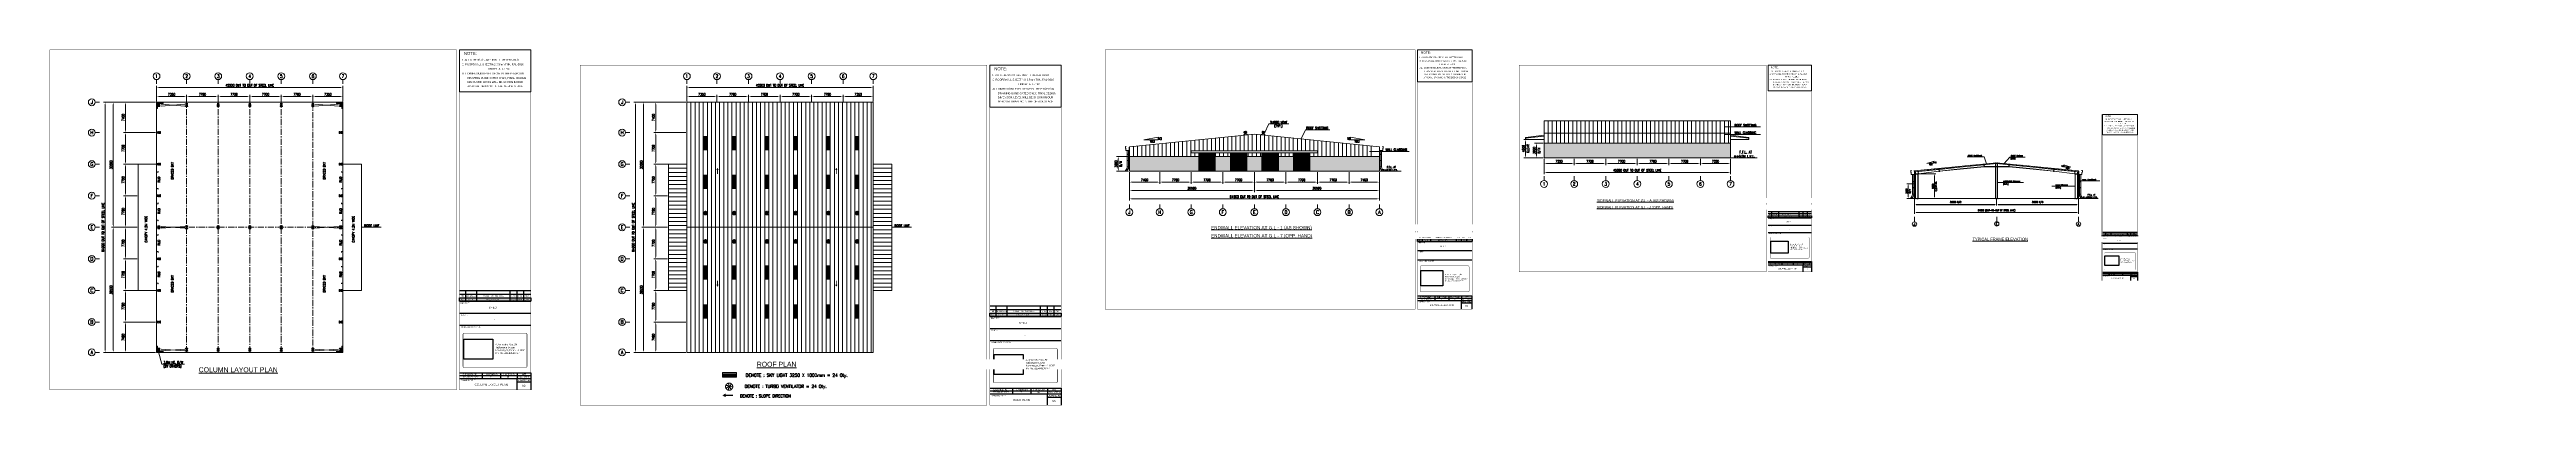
# Model space of a CAD drawing. Header units: millimetres. Extents: x 610087 to 1214515, y 199419 to 286191.
import ezdxf
from ezdxf.enums import TextEntityAlignment as Align

# ---------------------------------------------------------------- set-up
doc = ezdxf.new("R2010")
doc.units = ezdxf.units.MM
doc.header["$LTSCALE"] = 0.35
doc.header["$MEASUREMENT"] = 0
doc.linetypes.add('CENTER', pattern=[6884.562, 4302.852, -860.57, 860.57, -860.57])
doc.linetypes.add('CONTIN', pattern=[0, 0, 0])
doc.layers.get('0').update_dxf_attribs({"linetype": 'CONTIN'})
doc.layers.get('Defpoints').update_dxf_attribs({"linetype": 'CONTINUOUS'})
doc.layers.add('bORDER', color=1, linetype='CONTINUOUS', lineweight=70)
doc.layers.add('DIMENSIONS', color=7, linetype='CONTINUOUS')
doc.styles.add('ARIAL', font='arial.ttf', dxfattribs={"width": 0.7})
doc.styles.add('S', font='SIMPLEX.shx')
doc.styles.add('SIMPLEX', font='SIMPLEX.shx', dxfattribs={"width": 0.8})
doc.dimstyles.new('Copy of 1-200', dxfattribs={"dimscale": 285, "dimtxt": 2, "dimasz": 2, "dimexe": 1.5, "dimexo": 0.75, "dimgap": 0.9, "dimtad": 1, "dimdec": 0, "dimzin": 0, "dimdsep": 46, "dimtxsty": 'SIMPLEX', "dimcen": 0.09, "dimclrd": 6, "dimclre": 6, "dimclrt": 7, "dimadec": 0, "dimazin": 0, "dimtfac": 1, "dimtdec": 0, "dimtmove": 0, "dimatfit": 3, "dimfxl": 0, "dimtolj": 1, "dimtzin": 0, "dimlwd": 0, "dimlwe": 0, "dimarcsym": 0})
picture_1 = doc.add_image_def('image1.png', size_in_pixel=(720, 496))

# ---------------------------------------------------------------- blocks, each defined once
blk = doc.blocks.new('A1-SHEET')
blk.add_hatch(color=254).paths.add_polyline_path([(-124, 161), (1, 161), (1, 154.7), (-124, 154.7)])
at = {"color": 7}
for p, q in [((-124, 173.6), (1, 173.6)), ((-113.6, 173.6), (-113.6, 154.7)), ((-94, 173.6), (-94, 154.7)), ((-35.6, 173.6), (-35.6, 154.7)), ((-23.6, 173.6), (-23.6, 154.7)), ((-11.7, 173.6), (-11.7, 154.7)), ((-124, 167.3), (1, 167.3)), ((-124, 154.7), (1, 154.7)), ((-124, 134.1), (1, 134.1)), ((-124, 113.2), (1, 113.2)), ((-124, 30), (1, 30)), ((-124, 30), (0.9, 30)), ((1, 24.6), (-124, 24.6)), ((-124, 20), (0.9, 20)), ((-84, 30), (-84, 20)), ((-52.1, 30), (-52.1, 20)), ((-23.1, 30), (-23.1, 20)), ((-23.1, 0), (-23.1, 20)), ((-23.1, 14.2), (0.9, 14.2)), ((0.9, 30), (0.9, 0.3))]:
    blk.add_line(p, q, dxfattribs=at)
at = {"linetype": 'CENTER', "lineweight": 0}
blk.add_lwpolyline([(-124, 594), (1, 594), (1, 520.3), (-124, 520.3)], close=True, dxfattribs=at)
at = {"layer": 'bORDER', "color": 5, "const_width": 0.75}
for points in [[(-129, 594), (-840, 594), (-840, 0), (-129, 0)], [(-129, 594), (-129, 0)], [(-124, 0), (1, 0), (1, 594), (-124, 594)], [(-124, 594), (-124, 0)]]:
    blk.add_lwpolyline(points, dxfattribs=at)
blk.add_lwpolyline([(-115.7, 99.1), (-7.9, 99.1, -0.414214), (-5.9, 97.1), (-5.9, 41.1, -0.414214), (-7.9, 39.2), (-115.7, 39.2, -0.48833), (-117.7, 41.1), (-117.7, 97.1, -0.198912), (-117.1, 98.5, -0.198912), (-115.7, 99.1, -0.587047)], format="xyb", dxfattribs=at)
at = {"layer": 'DIMENSIONS', "color": 7, "linetype": 'Continuous'}
blk.add_lwpolyline([(-124, 161), (1, 161), (1, 154.7), (-124, 154.7)], close=True, dxfattribs=at)
at = {"color": 7, "style": 'ARIAL'}
for s, height, p in [('1. ALL DIMENSION ARE IN MILLIMETER U.N.O', 3.276, (-119.8, 574.9)), ('2. ROOF&WALL SHEETING:0.5mm THK. RAL-9016', 3.276, (-119.1, 566.9)), ('NOTE:', 5.27, (-116, 585)), ('ALL DIMENSION LEVEL SHOW IN THE PROPOSAL ', 3.276, (-119.1, 551)), ('APROVAL DRAWING IN THE DESIGN STAGE', 3.276, (-109.8, 528.8)), ('DRAWING IS INDICATED ONLY, FINAL DESIGN ', 3.276, (-109.8, 543.1)), ('DIMENSION LEVEL WILL BE SHOWN IN OUR', 3.276, (-109.8, 536)), ('FINISH:', 3.28, (-74.2, 559)), ('ALUZINC', 3.28, (-55.5, 559))]:
    blk.add_text(s, height=height, dxfattribs=at).set_placement(p)
at = {"style": 'ARIAL'}
for s, height, p in [('PROJECT:', 2.28, (-121.8, 150.4)), ('CLIENT:', 2.28, (-121.6, 129.7)), ('NO.', 2.28, (-121.4, 156.7)), ('DATE', 2.28, (-108.6, 156.7)), ('DESCRIPTION', 2.282, (-77, 156.7)), ('DSN', 2.28, (-32.9, 156.7)), ('DRN', 2.28, (-21, 156.7)), ('CHK', 2.28, (-9.2, 156.7)), ('STEEL CONTRACTOR:', 2.282, (-121.1, 108.9)), ('DRAWING TITLE:', 2.282, (-121.1, 15.5)), ('QUOTATION NO.', 2.282, (-118.2, 26)), ('BUILDING NO.', 2.282, (-78.4, 26)), ('REVISION NO.', 2.282, (-48.8, 26)), ('DRAWING NO.', 2.282, (-22.1, 15.6)), ('DATE', 2.28, (-15.7, 26))]:
    blk.add_text(s, height=height, dxfattribs=at).set_placement(p)
at = {"insert": (-61, 80.7), "char_height": 2.982, "attachment_point": 1, "style": 'S'}
blk.add_mtext_dynamic_manual_height_columns('{\\fArial|b0|i0|c0|p34;4, Anurekha Soc.,Bh. Tathawade Udyan\\PKarvenagar, Pune - 411052 Ph. No. 020-64506747}', width=57.018, gutter_width=1, heights=[0], dxfattribs=at)
at = {"style": 'ARIAL'}
for tag, height, p in [('00', 2.28, (-118.8, 164.2)), ('16.DEC.14', 2.28, (-102.9, 164.2)), ('ISSUED_FOR_PROPOSAL', 2.28, (-64.8, 164.2)), ('WAREHOUSE', 3.6, (-65.8, 143.7)), ('--', 2.28, (-29.6, 164.2)), ('PMJ', 2.28, (-17.6, 164.2)), ('PMJ', 2.28, (-5.4, 164.2)), ('GHANA_COMMODITY_EXCHANGE', 3.6, (-62.5, 122.9)), ('Q-074-OI-GH', 2.28, (-104.3, 22.4)), ('COLUMN_LAYOUT_PLAN', 3.6, (-68.4, 9.2)), ('01', 2.28, (-68.6, 22.4)), ('01', 2.28, (-39, 22.4)), ('16.DEC.14', 2.28, (-11.4, 22.4)), ('01', 3.6, (-11.5, 7.5))]:
    blk.add_attdef(tag, text='', height=height, dxfattribs=at).set_placement(p, align=Align.MIDDLE_CENTER)
image = blk.add_image(picture_1, insert=(-116.2, 53.6), size_in_units=(50.4, 34.7), rotation=0)
image.dxf.flags = 7
blk = doc.blocks.new('*D7')
at = {"color": 6, "linetype": 'ByBlock', "lineweight": 0}
for p, q in [((636196, 273563), (636196, 277358)), ((636756, 276938), (681136, 276938)), ((681696, 273563), (681696, 277358))]:
    blk.add_line(p, q, dxfattribs=at)
at = {"color": 6}
for points in [[(636756, 277031), (636756, 276845), (636196, 276938)], [(681136, 276845), (681136, 277031), (681696, 276938)]]:
    blk.add_solid(points, dxfattribs=at)
at = {"layer": 'Defpoints', "color": 0}
for p in [(636196, 273353), (681696, 276938), (681696, 273353)]:
    blk.add_point(p, dxfattribs=at)
at = {"color": 7, "lineweight": 0, "insert": (658946, 277470), "char_height": 560, "attachment_point": 5, "style": 'SIMPLEX'}
blk.add_mtext('\\A1;{45500 OUT TO OUT OF STEEL LINE}', dxfattribs=at)
blk = doc.blocks.new('*D8')
at = {"color": 6, "lineweight": 0}
for p, q in [((636196, 273566.75), (636196, 275168.5)), ((636766, 274741), (642976, 274741)), ((643546, 273566.75), (643546, 275168.5))]:
    blk.add_line(p, q, dxfattribs=at)
at = {"color": 6}
for points in [[(636766, 274836), (636766, 274646), (636196, 274741)], [(642976, 274646), (642976, 274836), (643546, 274741)]]:
    blk.add_solid(points, dxfattribs=at)
at = {"layer": 'Defpoints', "color": 0}
for p in [(636196, 273353), (643546, 274741), (643546, 273353)]:
    blk.add_point(p, dxfattribs=at)
at = {"color": 7, "lineweight": 0, "insert": (639871, 275282.5), "char_height": 570, "attachment_point": 5, "style": 'SIMPLEX'}
blk.add_mtext('\\A1;7350', dxfattribs=at)
blk = doc.blocks.new('*D9')
at = {"color": 6, "lineweight": 0}
for p, q in [((643546, 273566.75), (643546, 275168.5)), ((644116, 274741), (650676, 274741)), ((651246, 273566.75), (651246, 275168.5))]:
    blk.add_line(p, q, dxfattribs=at)
at = {"color": 6}
for points in [[(644116, 274836), (644116, 274646), (643546, 274741)], [(650676, 274646), (650676, 274836), (651246, 274741)]]:
    blk.add_solid(points, dxfattribs=at)
at = {"layer": 'Defpoints', "color": 0}
for p in [(643546, 273353), (651246, 274741), (651246, 273353)]:
    blk.add_point(p, dxfattribs=at)
at = {"color": 7, "lineweight": 0, "insert": (647396, 275282.5), "char_height": 570, "attachment_point": 5, "style": 'SIMPLEX'}
blk.add_mtext('\\A1;7700', dxfattribs=at)
blk = doc.blocks.new('*D10')
at = {"color": 6, "lineweight": 0}
for p, q in [((651246, 273566.75), (651246, 275168.5)), ((651816, 274741), (658376, 274741)), ((658946, 273566.75), (658946, 275168.5))]:
    blk.add_line(p, q, dxfattribs=at)
at = {"color": 6}
for points in [[(651816, 274836), (651816, 274646), (651246, 274741)], [(658376, 274646), (658376, 274836), (658946, 274741)]]:
    blk.add_solid(points, dxfattribs=at)
at = {"layer": 'Defpoints', "color": 0}
for p in [(651246, 273353), (658946, 274741), (658946, 273353)]:
    blk.add_point(p, dxfattribs=at)
at = {"color": 7, "lineweight": 0, "insert": (655096, 275282.5), "char_height": 570, "attachment_point": 5, "style": 'SIMPLEX'}
blk.add_mtext('\\A1;7700', dxfattribs=at)
blk = doc.blocks.new('*D11')
at = {"color": 6, "lineweight": 0}
for p, q in [((658946, 273566.75), (658946, 275168.5)), ((659516, 274741), (666076, 274741)), ((666646, 273566.75), (666646, 275168.5))]:
    blk.add_line(p, q, dxfattribs=at)
at = {"color": 6}
for points in [[(659516, 274836), (659516, 274646), (658946, 274741)], [(666076, 274646), (666076, 274836), (666646, 274741)]]:
    blk.add_solid(points, dxfattribs=at)
at = {"layer": 'Defpoints', "color": 0}
for p in [(658946, 273353), (666646, 274741), (666646, 273353)]:
    blk.add_point(p, dxfattribs=at)
at = {"color": 7, "lineweight": 0, "insert": (662796, 275282.5), "char_height": 570, "attachment_point": 5, "style": 'SIMPLEX'}
blk.add_mtext('\\A1;7700', dxfattribs=at)
blk = doc.blocks.new('*D12')
at = {"color": 6, "lineweight": 0}
for p, q in [((666646, 273566.75), (666646, 275168.5)), ((667216, 274741), (673776, 274741)), ((674346, 273566.75), (674346, 275168.5))]:
    blk.add_line(p, q, dxfattribs=at)
at = {"color": 6}
for points in [[(667216, 274836), (667216, 274646), (666646, 274741)], [(673776, 274646), (673776, 274836), (674346, 274741)]]:
    blk.add_solid(points, dxfattribs=at)
at = {"layer": 'Defpoints', "color": 0}
for p in [(666646, 273353), (674346, 274741), (674346, 273353)]:
    blk.add_point(p, dxfattribs=at)
at = {"color": 7, "lineweight": 0, "insert": (670496, 275282.5), "char_height": 570, "attachment_point": 5, "style": 'SIMPLEX'}
blk.add_mtext('\\A1;7700', dxfattribs=at)
blk = doc.blocks.new('*D13')
at = {"color": 6, "lineweight": 0}
for p, q in [((674346, 273566.75), (674346, 275168.5)), ((674916, 274741), (681126, 274741)), ((681696, 273566.75), (681696, 275168.5))]:
    blk.add_line(p, q, dxfattribs=at)
at = {"color": 6}
for points in [[(674916, 274836), (674916, 274646), (674346, 274741)], [(681126, 274646), (681126, 274836), (681696, 274741)]]:
    blk.add_solid(points, dxfattribs=at)
at = {"layer": 'Defpoints', "color": 0}
for p in [(674346, 273353), (681696, 274741), (681696, 273353)]:
    blk.add_point(p, dxfattribs=at)
at = {"color": 7, "lineweight": 0, "insert": (678021, 275282.5), "char_height": 570, "attachment_point": 5, "style": 'SIMPLEX'}
blk.add_mtext('\\A1;7350', dxfattribs=at)
blk = doc.blocks.new('*D14')
at = {"color": 6, "lineweight": 0}
for p, q in [((635982.25, 273353), (623222.5, 273353)), ((623650, 272783), (623650, 212923)), ((635982.25, 212353), (623222.5, 212353))]:
    blk.add_line(p, q, dxfattribs=at)
at = {"color": 6}
for points in [[(623745, 272783), (623555, 272783), (623650, 273353)], [(623555, 212923), (623745, 212923), (623650, 212353)]]:
    blk.add_solid(points, dxfattribs=at)
at = {"layer": 'Defpoints', "color": 0}
for p in [(636196, 273353), (623650, 212353), (636196, 212353)]:
    blk.add_point(p, dxfattribs=at)
at = {"color": 7, "lineweight": 0, "insert": (623108.5, 242853), "char_height": 570, "attachment_point": 5, "rotation": 90, "style": 'SIMPLEX'}
blk.add_mtext('\\A1;{61000 \\Fsimplex.shx|c1;OUT TO OUT OF STEEL LINE}', dxfattribs=at)
blk = doc.blocks.new('*D15')
at = {"color": 6, "lineweight": 0}
for p, q in [((635982.25, 219753), (628167.5, 219753)), ((628595, 212923), (628595, 219183)), ((635982.25, 212353), (628167.5, 212353))]:
    blk.add_line(p, q, dxfattribs=at)
at = {"color": 6}
for points in [[(628690, 219183), (628500, 219183), (628595, 219753)], [(628500, 212923), (628690, 212923), (628595, 212353)]]:
    blk.add_solid(points, dxfattribs=at)
at = {"layer": 'Defpoints', "color": 0}
for p in [(628595, 219753), (636196, 219753), (636196, 212353)]:
    blk.add_point(p, dxfattribs=at)
at = {"color": 7, "lineweight": 0, "insert": (628053.5, 216053), "char_height": 570, "attachment_point": 5, "rotation": 90, "style": 'SIMPLEX'}
blk.add_mtext('\\A1;7400', dxfattribs=at)
blk = doc.blocks.new('*D16')
at = {"color": 6, "lineweight": 0}
for p, q in [((635982.25, 227453), (628167.5, 227453)), ((628595, 220323), (628595, 226883)), ((635982.25, 219753), (628167.5, 219753))]:
    blk.add_line(p, q, dxfattribs=at)
at = {"color": 6}
for points in [[(628690, 226883), (628500, 226883), (628595, 227453)], [(628500, 220323), (628690, 220323), (628595, 219753)]]:
    blk.add_solid(points, dxfattribs=at)
at = {"layer": 'Defpoints', "color": 0}
for p in [(628595, 227453), (636196, 227453), (636196, 219753)]:
    blk.add_point(p, dxfattribs=at)
at = {"color": 7, "lineweight": 0, "insert": (628053.5, 223603), "char_height": 570, "attachment_point": 5, "rotation": 90, "style": 'SIMPLEX'}
blk.add_mtext('\\A1;7700', dxfattribs=at)
blk = doc.blocks.new('*D17')
at = {"color": 6, "lineweight": 0}
for p, q in [((631482.25, 235153), (628167.5, 235153)), ((628595, 228023), (628595, 234583)), ((635982.25, 227453), (628167.5, 227453))]:
    blk.add_line(p, q, dxfattribs=at)
at = {"color": 6}
for points in [[(628690, 234583), (628500, 234583), (628595, 235153)], [(628500, 228023), (628690, 228023), (628595, 227453)]]:
    blk.add_solid(points, dxfattribs=at)
at = {"layer": 'Defpoints', "color": 0}
for p in [(628595, 235153), (631696, 235153), (636196, 227453)]:
    blk.add_point(p, dxfattribs=at)
at = {"color": 7, "lineweight": 0, "insert": (628053.5, 231303), "char_height": 570, "attachment_point": 5, "rotation": 90, "style": 'SIMPLEX'}
blk.add_mtext('\\A1;7700', dxfattribs=at)
blk = doc.blocks.new('*D18')
at = {"color": 6, "lineweight": 0}
for p, q in [((631482.25, 242853), (628167.5, 242853)), ((628595, 235723), (628595, 242283)), ((631482.25, 235153), (628167.5, 235153))]:
    blk.add_line(p, q, dxfattribs=at)
at = {"color": 6}
for points in [[(628690, 242283), (628500, 242283), (628595, 242853)], [(628500, 235723), (628690, 235723), (628595, 235153)]]:
    blk.add_solid(points, dxfattribs=at)
at = {"layer": 'Defpoints', "color": 0}
for p in [(628595, 242853), (631696, 242853), (631696, 235153)]:
    blk.add_point(p, dxfattribs=at)
at = {"color": 7, "lineweight": 0, "insert": (628053.5, 239003), "char_height": 570, "attachment_point": 5, "rotation": 90, "style": 'SIMPLEX'}
blk.add_mtext('\\A1;7700', dxfattribs=at)
blk = doc.blocks.new('*D19')
at = {"color": 6, "lineweight": 0}
for p, q in [((631482.25, 250553), (628167.5, 250553)), ((628595, 243423), (628595, 249983)), ((631482.25, 242853), (628167.5, 242853))]:
    blk.add_line(p, q, dxfattribs=at)
at = {"color": 6}
for points in [[(628690, 249983), (628500, 249983), (628595, 250553)], [(628500, 243423), (628690, 243423), (628595, 242853)]]:
    blk.add_solid(points, dxfattribs=at)
at = {"layer": 'Defpoints', "color": 0}
for p in [(628595, 250553), (631696, 250553), (631696, 242853)]:
    blk.add_point(p, dxfattribs=at)
at = {"color": 7, "lineweight": 0, "insert": (628053.5, 246703), "char_height": 570, "attachment_point": 5, "rotation": 90, "style": 'SIMPLEX'}
blk.add_mtext('\\A1;7700', dxfattribs=at)
blk = doc.blocks.new('*D20')
at = {"color": 6, "lineweight": 0}
for p, q in [((635982.25, 258253), (628167.5, 258253)), ((628595, 251123), (628595, 257683)), ((631482.25, 250553), (628167.5, 250553))]:
    blk.add_line(p, q, dxfattribs=at)
at = {"color": 6}
for points in [[(628690, 257683), (628500, 257683), (628595, 258253)], [(628500, 251123), (628690, 251123), (628595, 250553)]]:
    blk.add_solid(points, dxfattribs=at)
at = {"layer": 'Defpoints', "color": 0}
for p in [(628595, 258253), (636196, 258253), (631696, 250553)]:
    blk.add_point(p, dxfattribs=at)
at = {"color": 7, "lineweight": 0, "insert": (628053.5, 254403), "char_height": 570, "attachment_point": 5, "rotation": 90, "style": 'SIMPLEX'}
blk.add_mtext('\\A1;7700', dxfattribs=at)
blk = doc.blocks.new('*D21')
at = {"color": 6, "lineweight": 0}
for p, q in [((635982.25, 265953), (628167.5, 265953)), ((628595, 258823), (628595, 265383)), ((635982.25, 258253), (628167.5, 258253))]:
    blk.add_line(p, q, dxfattribs=at)
at = {"color": 6}
for points in [[(628690, 265383), (628500, 265383), (628595, 265953)], [(628500, 258823), (628690, 258823), (628595, 258253)]]:
    blk.add_solid(points, dxfattribs=at)
at = {"layer": 'Defpoints', "color": 0}
for p in [(628595, 265953), (636196, 265953), (636196, 258253)]:
    blk.add_point(p, dxfattribs=at)
at = {"color": 7, "lineweight": 0, "insert": (628053.5, 262103), "char_height": 570, "attachment_point": 5, "rotation": 90, "style": 'SIMPLEX'}
blk.add_mtext('\\A1;7700', dxfattribs=at)
blk = doc.blocks.new('*D22')
at = {"color": 6, "lineweight": 0}
for p, q in [((635982.25, 273353), (628167.5, 273353)), ((628595, 266523), (628595, 272783)), ((635982.25, 265953), (628167.5, 265953))]:
    blk.add_line(p, q, dxfattribs=at)
at = {"color": 6}
for points in [[(628690, 272783), (628500, 272783), (628595, 273353)], [(628500, 266523), (628690, 266523), (628595, 265953)]]:
    blk.add_solid(points, dxfattribs=at)
at = {"layer": 'Defpoints', "color": 0}
for p in [(628595, 273353), (636196, 273353), (636196, 265953)]:
    blk.add_point(p, dxfattribs=at)
at = {"color": 7, "lineweight": 0, "insert": (628053.5, 269653), "char_height": 570, "attachment_point": 5, "rotation": 90, "style": 'SIMPLEX'}
blk.add_mtext('\\A1;7400', dxfattribs=at)
blk = doc.blocks.new('COL-1')
at = {"lineweight": 0}
for p, q in [((-350, -250), (-350, 250)), ((-350, 250), (-291, 250)), ((-291, 250), (-291, 24)), ((-291, 24), (291, 24)), ((291, 24), (291, 250)), ((291, 250), (350, 250)), ((350, 250), (350, -250)), ((-291, -250), (-350, -250)), ((291, -24), (-291, -24)), ((-291, -24), (-291, -250)), ((291, -250), (291, -24)), ((350, -250), (291, -250))]:
    blk.add_line(p, q, dxfattribs=at)
at = {"color": 0, "lineweight": 0, "ltscale": 0.1}
for p, q in [((-55, 0), (68, 0)), ((0, -24), (0, 24))]:
    blk.add_line(p, q, dxfattribs=at)
at = {"color": 1, "lineweight": 0}
for centre in [(-129, 186), (148, 186), (-129, -186), (148, -186)]:
    blk.add_circle(centre, 48, dxfattribs=at)
blk = doc.blocks.new('*D24')
at = {"color": 6, "lineweight": 0}
for p, q in [((631482.25, 242853), (625212.5, 242853)), ((625640, 212923), (625640, 242283)), ((635982.25, 212353), (625212.5, 212353))]:
    blk.add_line(p, q, dxfattribs=at)
at = {"color": 6}
for points in [[(625735, 242283), (625545, 242283), (625640, 242853)], [(625545, 212923), (625735, 212923), (625640, 212353)]]:
    blk.add_solid(points, dxfattribs=at)
at = {"layer": 'Defpoints', "color": 0}
for p in [(625640, 242853), (631696, 242853), (636196, 212353)]:
    blk.add_point(p, dxfattribs=at)
at = {"color": 7, "lineweight": 0, "insert": (625098.5, 227603), "char_height": 570, "attachment_point": 5, "rotation": 90, "style": 'SIMPLEX'}
blk.add_mtext('\\A1;30500', dxfattribs=at)
blk = doc.blocks.new('*D25')
at = {"color": 6, "lineweight": 0}
for p, q in [((635982.25, 273353), (625212.5, 273353)), ((625640, 243423), (625640, 272783)), ((631482.25, 242853), (625212.5, 242853))]:
    blk.add_line(p, q, dxfattribs=at)
at = {"color": 6}
for points in [[(625735, 272783), (625545, 272783), (625640, 273353)], [(625545, 243423), (625735, 243423), (625640, 242853)]]:
    blk.add_solid(points, dxfattribs=at)
at = {"layer": 'Defpoints', "color": 0}
for p in [(625640, 273353), (636196, 273353), (631696, 242853)]:
    blk.add_point(p, dxfattribs=at)
at = {"color": 7, "lineweight": 0, "insert": (625098.5, 258103), "char_height": 570, "attachment_point": 5, "rotation": 90, "style": 'SIMPLEX'}
blk.add_mtext('\\A1;30500', dxfattribs=at)
blk = doc.blocks.new('A$C19432024')
at = {"color": 1, "lineweight": 20}
for p, q in [((291, 592), (0, 592)), ((0, 592), (0, 541)), ((0, 51), (0, 0)), ((291, 0), (291, 592)), ((0, 0), (291, 0))]:
    blk.add_line(p, q, dxfattribs=at)
blk = doc.blocks.new('*D27')
at = {"color": 6, "linetype": 'ByBlock', "lineweight": 0}
for p, q in [((765607, 273563), (765607, 277358)), ((766167, 276938), (810547, 276938)), ((811107, 273563), (811107, 277358))]:
    blk.add_line(p, q, dxfattribs=at)
at = {"color": 6}
for points in [[(766167, 277031), (766167, 276845), (765607, 276938)], [(810547, 276845), (810547, 277031), (811107, 276938)]]:
    blk.add_solid(points, dxfattribs=at)
at = {"layer": 'Defpoints', "color": 0}
for p in [(765607, 273353), (811107, 276938), (811107, 273353)]:
    blk.add_point(p, dxfattribs=at)
at = {"color": 7, "lineweight": 0, "insert": (788357, 277470), "char_height": 560, "attachment_point": 5, "style": 'SIMPLEX'}
blk.add_mtext('\\A1;{45500 OUT TO OUT OF STEEL LINE}', dxfattribs=at)
blk = doc.blocks.new('*D28')
at = {"color": 6, "lineweight": 0}
for p, q in [((765607, 273566.75), (765607, 275168.5)), ((766177, 274741), (772387, 274741)), ((772957, 273566.75), (772957, 275168.5))]:
    blk.add_line(p, q, dxfattribs=at)
at = {"color": 6}
for points in [[(766177, 274836), (766177, 274646), (765607, 274741)], [(772387, 274646), (772387, 274836), (772957, 274741)]]:
    blk.add_solid(points, dxfattribs=at)
at = {"layer": 'Defpoints', "color": 0}
for p in [(765607, 273353), (772957, 274741), (772957, 273353)]:
    blk.add_point(p, dxfattribs=at)
at = {"color": 7, "lineweight": 0, "insert": (769282, 275282.5), "char_height": 570, "attachment_point": 5, "style": 'SIMPLEX'}
blk.add_mtext('\\A1;7350', dxfattribs=at)
blk = doc.blocks.new('*D29')
at = {"color": 6, "lineweight": 0}
for p, q in [((772957, 273566.75), (772957, 275168.5)), ((773527, 274741), (780087, 274741)), ((780657, 273566.75), (780657, 275168.5))]:
    blk.add_line(p, q, dxfattribs=at)
at = {"color": 6}
for points in [[(773527, 274836), (773527, 274646), (772957, 274741)], [(780087, 274646), (780087, 274836), (780657, 274741)]]:
    blk.add_solid(points, dxfattribs=at)
at = {"layer": 'Defpoints', "color": 0}
for p in [(772957, 273353), (780657, 274741), (780657, 273353)]:
    blk.add_point(p, dxfattribs=at)
at = {"color": 7, "lineweight": 0, "insert": (776807, 275282.5), "char_height": 570, "attachment_point": 5, "style": 'SIMPLEX'}
blk.add_mtext('\\A1;7700', dxfattribs=at)
blk = doc.blocks.new('*D30')
at = {"color": 6, "lineweight": 0}
for p, q in [((780657, 273566.75), (780657, 275168.5)), ((781227, 274741), (787787, 274741)), ((788357, 273566.75), (788357, 275168.5))]:
    blk.add_line(p, q, dxfattribs=at)
at = {"color": 6}
for points in [[(781227, 274836), (781227, 274646), (780657, 274741)], [(787787, 274646), (787787, 274836), (788357, 274741)]]:
    blk.add_solid(points, dxfattribs=at)
at = {"layer": 'Defpoints', "color": 0}
for p in [(780657, 273353), (788357, 274741), (788357, 273353)]:
    blk.add_point(p, dxfattribs=at)
at = {"color": 7, "lineweight": 0, "insert": (784507, 275282.5), "char_height": 570, "attachment_point": 5, "style": 'SIMPLEX'}
blk.add_mtext('\\A1;7700', dxfattribs=at)
blk = doc.blocks.new('*D31')
at = {"color": 6, "lineweight": 0}
for p, q in [((788357, 273566.75), (788357, 275168.5)), ((788927, 274741), (795487, 274741)), ((796057, 273566.75), (796057, 275168.5))]:
    blk.add_line(p, q, dxfattribs=at)
at = {"color": 6}
for points in [[(788927, 274836), (788927, 274646), (788357, 274741)], [(795487, 274646), (795487, 274836), (796057, 274741)]]:
    blk.add_solid(points, dxfattribs=at)
at = {"layer": 'Defpoints', "color": 0}
for p in [(788357, 273353), (796057, 274741), (796057, 273353)]:
    blk.add_point(p, dxfattribs=at)
at = {"color": 7, "lineweight": 0, "insert": (792207, 275282.5), "char_height": 570, "attachment_point": 5, "style": 'SIMPLEX'}
blk.add_mtext('\\A1;7700', dxfattribs=at)
blk = doc.blocks.new('*D32')
at = {"color": 6, "lineweight": 0}
for p, q in [((796057, 273566.75), (796057, 275168.5)), ((796627, 274741), (803187, 274741)), ((803757, 273566.75), (803757, 275168.5))]:
    blk.add_line(p, q, dxfattribs=at)
at = {"color": 6}
for points in [[(796627, 274836), (796627, 274646), (796057, 274741)], [(803187, 274646), (803187, 274836), (803757, 274741)]]:
    blk.add_solid(points, dxfattribs=at)
at = {"layer": 'Defpoints', "color": 0}
for p in [(796057, 273353), (803757, 274741), (803757, 273353)]:
    blk.add_point(p, dxfattribs=at)
at = {"color": 7, "lineweight": 0, "insert": (799907, 275282.5), "char_height": 570, "attachment_point": 5, "style": 'SIMPLEX'}
blk.add_mtext('\\A1;7700', dxfattribs=at)
blk = doc.blocks.new('*D33')
at = {"color": 6, "lineweight": 0}
for p, q in [((803757, 273566.75), (803757, 275168.5)), ((804327, 274741), (810537, 274741)), ((811107, 273566.75), (811107, 275168.5))]:
    blk.add_line(p, q, dxfattribs=at)
at = {"color": 6}
for points in [[(804327, 274836), (804327, 274646), (803757, 274741)], [(810537, 274646), (810537, 274836), (811107, 274741)]]:
    blk.add_solid(points, dxfattribs=at)
at = {"layer": 'Defpoints', "color": 0}
for p in [(803757, 273353), (811107, 274741), (811107, 273353)]:
    blk.add_point(p, dxfattribs=at)
at = {"color": 7, "lineweight": 0, "insert": (807432, 275282.5), "char_height": 570, "attachment_point": 5, "style": 'SIMPLEX'}
blk.add_mtext('\\A1;7350', dxfattribs=at)
blk = doc.blocks.new('*D34')
at = {"color": 6, "lineweight": 0}
for p, q in [((765393.25, 273353), (752633.5, 273353)), ((753061, 272783), (753061, 212923)), ((765393.25, 212353), (752633.5, 212353))]:
    blk.add_line(p, q, dxfattribs=at)
at = {"color": 6}
for points in [[(753156, 272783), (752966, 272783), (753061, 273353)], [(752966, 212923), (753156, 212923), (753061, 212353)]]:
    blk.add_solid(points, dxfattribs=at)
at = {"layer": 'Defpoints', "color": 0}
for p in [(765607, 273353), (753061, 212353), (765607, 212353)]:
    blk.add_point(p, dxfattribs=at)
at = {"color": 7, "lineweight": 0, "insert": (752519.5, 242853), "char_height": 570, "attachment_point": 5, "rotation": 90, "style": 'SIMPLEX'}
blk.add_mtext('\\A1;{61000 \\Fsimplex.shx|c1;OUT TO OUT OF STEEL LINE}', dxfattribs=at)
blk = doc.blocks.new('*D35')
at = {"color": 6, "lineweight": 0}
for p, q in [((765393.25, 219753), (757578.5, 219753)), ((758006, 212923), (758006, 219183)), ((765393.25, 212353), (757578.5, 212353))]:
    blk.add_line(p, q, dxfattribs=at)
at = {"color": 6}
for points in [[(758101, 219183), (757911, 219183), (758006, 219753)], [(757911, 212923), (758101, 212923), (758006, 212353)]]:
    blk.add_solid(points, dxfattribs=at)
at = {"layer": 'Defpoints', "color": 0}
for p in [(758006, 219753), (765607, 219753), (765607, 212353)]:
    blk.add_point(p, dxfattribs=at)
at = {"color": 7, "lineweight": 0, "insert": (757464.5, 216053), "char_height": 570, "attachment_point": 5, "rotation": 90, "style": 'SIMPLEX'}
blk.add_mtext('\\A1;7400', dxfattribs=at)
blk = doc.blocks.new('*D36')
at = {"color": 6, "lineweight": 0}
for p, q in [((765393.25, 227453), (757578.5, 227453)), ((758006, 220323), (758006, 226883)), ((765393.25, 219753), (757578.5, 219753))]:
    blk.add_line(p, q, dxfattribs=at)
at = {"color": 6}
for points in [[(758101, 226883), (757911, 226883), (758006, 227453)], [(757911, 220323), (758101, 220323), (758006, 219753)]]:
    blk.add_solid(points, dxfattribs=at)
at = {"layer": 'Defpoints', "color": 0}
for p in [(758006, 227453), (765607, 227453), (765607, 219753)]:
    blk.add_point(p, dxfattribs=at)
at = {"color": 7, "lineweight": 0, "insert": (757464.5, 223603), "char_height": 570, "attachment_point": 5, "rotation": 90, "style": 'SIMPLEX'}
blk.add_mtext('\\A1;7700', dxfattribs=at)
blk = doc.blocks.new('*D37')
at = {"color": 6, "lineweight": 0}
for p, q in [((760893.25, 235153), (757578.5, 235153)), ((758006, 228023), (758006, 234583)), ((765393.25, 227453), (757578.5, 227453))]:
    blk.add_line(p, q, dxfattribs=at)
at = {"color": 6}
for points in [[(758101, 234583), (757911, 234583), (758006, 235153)], [(757911, 228023), (758101, 228023), (758006, 227453)]]:
    blk.add_solid(points, dxfattribs=at)
at = {"layer": 'Defpoints', "color": 0}
for p in [(758006, 235153), (761107, 235153), (765607, 227453)]:
    blk.add_point(p, dxfattribs=at)
at = {"color": 7, "lineweight": 0, "insert": (757464.5, 231303), "char_height": 570, "attachment_point": 5, "rotation": 90, "style": 'SIMPLEX'}
blk.add_mtext('\\A1;7700', dxfattribs=at)
blk = doc.blocks.new('*D38')
at = {"color": 6, "lineweight": 0}
for p, q in [((760893.25, 242853), (757578.5, 242853)), ((758006, 235723), (758006, 242283)), ((760893.25, 235153), (757578.5, 235153))]:
    blk.add_line(p, q, dxfattribs=at)
at = {"color": 6}
for points in [[(758101, 242283), (757911, 242283), (758006, 242853)], [(757911, 235723), (758101, 235723), (758006, 235153)]]:
    blk.add_solid(points, dxfattribs=at)
at = {"layer": 'Defpoints', "color": 0}
for p in [(758006, 242853), (761107, 242853), (761107, 235153)]:
    blk.add_point(p, dxfattribs=at)
at = {"color": 7, "lineweight": 0, "insert": (757464.5, 239003), "char_height": 570, "attachment_point": 5, "rotation": 90, "style": 'SIMPLEX'}
blk.add_mtext('\\A1;7700', dxfattribs=at)
blk = doc.blocks.new('*D39')
at = {"color": 6, "lineweight": 0}
for p, q in [((760893.25, 250553), (757578.5, 250553)), ((758006, 243423), (758006, 249983)), ((760893.25, 242853), (757578.5, 242853))]:
    blk.add_line(p, q, dxfattribs=at)
at = {"color": 6}
for points in [[(758101, 249983), (757911, 249983), (758006, 250553)], [(757911, 243423), (758101, 243423), (758006, 242853)]]:
    blk.add_solid(points, dxfattribs=at)
at = {"layer": 'Defpoints', "color": 0}
for p in [(758006, 250553), (761107, 250553), (761107, 242853)]:
    blk.add_point(p, dxfattribs=at)
at = {"color": 7, "lineweight": 0, "insert": (757464.5, 246703), "char_height": 570, "attachment_point": 5, "rotation": 90, "style": 'SIMPLEX'}
blk.add_mtext('\\A1;7700', dxfattribs=at)
blk = doc.blocks.new('*D40')
at = {"color": 6, "lineweight": 0}
for p, q in [((765393.25, 258253), (757578.5, 258253)), ((758006, 251123), (758006, 257683)), ((760893.25, 250553), (757578.5, 250553))]:
    blk.add_line(p, q, dxfattribs=at)
at = {"color": 6}
for points in [[(758101, 257683), (757911, 257683), (758006, 258253)], [(757911, 251123), (758101, 251123), (758006, 250553)]]:
    blk.add_solid(points, dxfattribs=at)
at = {"layer": 'Defpoints', "color": 0}
for p in [(758006, 258253), (765607, 258253), (761107, 250553)]:
    blk.add_point(p, dxfattribs=at)
at = {"color": 7, "lineweight": 0, "insert": (757464.5, 254403), "char_height": 570, "attachment_point": 5, "rotation": 90, "style": 'SIMPLEX'}
blk.add_mtext('\\A1;7700', dxfattribs=at)
blk = doc.blocks.new('*D41')
at = {"color": 6, "lineweight": 0}
for p, q in [((765393.25, 265953), (757578.5, 265953)), ((758006, 258823), (758006, 265383)), ((765393.25, 258253), (757578.5, 258253))]:
    blk.add_line(p, q, dxfattribs=at)
at = {"color": 6}
for points in [[(758101, 265383), (757911, 265383), (758006, 265953)], [(757911, 258823), (758101, 258823), (758006, 258253)]]:
    blk.add_solid(points, dxfattribs=at)
at = {"layer": 'Defpoints', "color": 0}
for p in [(758006, 265953), (765607, 265953), (765607, 258253)]:
    blk.add_point(p, dxfattribs=at)
at = {"color": 7, "lineweight": 0, "insert": (757464.5, 262103), "char_height": 570, "attachment_point": 5, "rotation": 90, "style": 'SIMPLEX'}
blk.add_mtext('\\A1;7700', dxfattribs=at)
blk = doc.blocks.new('*D42')
at = {"color": 6, "lineweight": 0}
for p, q in [((765393.25, 273353), (757578.5, 273353)), ((758006, 266523), (758006, 272783)), ((765393.25, 265953), (757578.5, 265953))]:
    blk.add_line(p, q, dxfattribs=at)
at = {"color": 6}
for points in [[(758101, 272783), (757911, 272783), (758006, 273353)], [(757911, 266523), (758101, 266523), (758006, 265953)]]:
    blk.add_solid(points, dxfattribs=at)
at = {"layer": 'Defpoints', "color": 0}
for p in [(758006, 273353), (765607, 273353), (765607, 265953)]:
    blk.add_point(p, dxfattribs=at)
at = {"color": 7, "lineweight": 0, "insert": (757464.5, 269653), "char_height": 570, "attachment_point": 5, "rotation": 90, "style": 'SIMPLEX'}
blk.add_mtext('\\A1;7400', dxfattribs=at)
blk = doc.blocks.new('*D43')
at = {"color": 6, "lineweight": 0}
for p, q in [((760893.25, 242853), (754623.5, 242853)), ((755051, 212923), (755051, 242283)), ((765393.25, 212353), (754623.5, 212353))]:
    blk.add_line(p, q, dxfattribs=at)
at = {"color": 6}
for points in [[(755146, 242283), (754956, 242283), (755051, 242853)], [(754956, 212923), (755146, 212923), (755051, 212353)]]:
    blk.add_solid(points, dxfattribs=at)
at = {"layer": 'Defpoints', "color": 0}
for p in [(755051, 242853), (761107, 242853), (765607, 212353)]:
    blk.add_point(p, dxfattribs=at)
at = {"color": 7, "lineweight": 0, "insert": (754509.5, 227603), "char_height": 570, "attachment_point": 5, "rotation": 90, "style": 'SIMPLEX'}
blk.add_mtext('\\A1;30500', dxfattribs=at)
blk = doc.blocks.new('*D44')
at = {"color": 6, "lineweight": 0}
for p, q in [((765393.25, 273353), (754623.5, 273353)), ((755051, 243423), (755051, 272783)), ((760893.25, 242853), (754623.5, 242853))]:
    blk.add_line(p, q, dxfattribs=at)
at = {"color": 6}
for points in [[(755146, 272783), (754956, 272783), (755051, 273353)], [(754956, 243423), (755146, 243423), (755051, 242853)]]:
    blk.add_solid(points, dxfattribs=at)
at = {"layer": 'Defpoints', "color": 0}
for p in [(755051, 273353), (765607, 273353), (761107, 242853)]:
    blk.add_point(p, dxfattribs=at)
at = {"color": 7, "lineweight": 0, "insert": (754509.5, 258103), "char_height": 570, "attachment_point": 5, "rotation": 90, "style": 'SIMPLEX'}
blk.add_mtext('\\A1;30500', dxfattribs=at)
blk = doc.blocks.new('*D45')
at = {"color": 6, "lineweight": 0}
for p, q in [((873594, 256295.25), (873594, 249363.5)), ((934594, 256295.25), (934594, 249363.5)), ((874164, 249791), (934024, 249791))]:
    blk.add_line(p, q, dxfattribs=at)
at = {"color": 6}
for points in [[(874164, 249886), (874164, 249696), (873594, 249791)], [(934024, 249696), (934024, 249886), (934594, 249791)]]:
    blk.add_solid(points, dxfattribs=at)
at = {"layer": 'Defpoints', "color": 0}
for p in [(873594, 256509), (934594, 256509), (934594, 249791)]:
    blk.add_point(p, dxfattribs=at)
at = {"color": 7, "lineweight": 0, "insert": (904094, 250332.5), "char_height": 570, "attachment_point": 5, "style": 'SIMPLEX'}
blk.add_mtext('\\A1;{61000 \\Fsimplex.shx|c1;OUT TO OUT OF STEEL LINE}', dxfattribs=at)
blk = doc.blocks.new('*D46')
at = {"color": 6, "lineweight": 0}
for p, q in [((927194, 256295.25), (927194, 253441.5)), ((934024, 253869), (927764, 253869)), ((934594, 256295.25), (934594, 253441.5))]:
    blk.add_line(p, q, dxfattribs=at)
at = {"color": 6}
for points in [[(927764, 253964), (927764, 253774), (927194, 253869)], [(934024, 253774), (934024, 253964), (934594, 253869)]]:
    blk.add_solid(points, dxfattribs=at)
at = {"layer": 'Defpoints', "color": 0}
for p in [(927194, 256509), (927194, 253869), (934594, 256509)]:
    blk.add_point(p, dxfattribs=at)
at = {"color": 7, "lineweight": 0, "insert": (930894, 254410.5), "char_height": 570, "attachment_point": 5, "style": 'SIMPLEX'}
blk.add_mtext('\\A1;7400', dxfattribs=at)
blk = doc.blocks.new('*D47')
at = {"color": 6, "lineweight": 0}
for p, q in [((919494, 256295.25), (919494, 253441.5)), ((926624, 253869), (920064, 253869)), ((927194, 256295.25), (927194, 253441.5))]:
    blk.add_line(p, q, dxfattribs=at)
at = {"color": 6}
for points in [[(920064, 253964), (920064, 253774), (919494, 253869)], [(926624, 253774), (926624, 253964), (927194, 253869)]]:
    blk.add_solid(points, dxfattribs=at)
at = {"layer": 'Defpoints', "color": 0}
for p in [(919494, 256509), (919494, 253869), (927194, 256509)]:
    blk.add_point(p, dxfattribs=at)
at = {"color": 7, "lineweight": 0, "insert": (923344, 254410.5), "char_height": 570, "attachment_point": 5, "style": 'SIMPLEX'}
blk.add_mtext('\\A1;7700', dxfattribs=at)
blk = doc.blocks.new('*D48')
at = {"color": 6, "lineweight": 0}
for p, q in [((911794, 256295.25), (911794, 253441.5)), ((918924, 253869), (912364, 253869)), ((919494, 256295.25), (919494, 253441.5))]:
    blk.add_line(p, q, dxfattribs=at)
at = {"color": 6}
for points in [[(912364, 253964), (912364, 253774), (911794, 253869)], [(918924, 253774), (918924, 253964), (919494, 253869)]]:
    blk.add_solid(points, dxfattribs=at)
at = {"layer": 'Defpoints', "color": 0}
for p in [(911794, 256509), (911794, 253869), (919494, 256509)]:
    blk.add_point(p, dxfattribs=at)
at = {"color": 7, "lineweight": 0, "insert": (915644, 254410.5), "char_height": 570, "attachment_point": 5, "style": 'SIMPLEX'}
blk.add_mtext('\\A1;7700', dxfattribs=at)
blk = doc.blocks.new('*D49')
at = {"color": 6, "lineweight": 0}
for p, q in [((904094, 256295.25), (904094, 253441.5)), ((911224, 253869), (904664, 253869)), ((911794, 256295.25), (911794, 253441.5))]:
    blk.add_line(p, q, dxfattribs=at)
at = {"color": 6}
for points in [[(904664, 253964), (904664, 253774), (904094, 253869)], [(911224, 253774), (911224, 253964), (911794, 253869)]]:
    blk.add_solid(points, dxfattribs=at)
at = {"layer": 'Defpoints', "color": 0}
for p in [(904094, 256509), (904094, 253869), (911794, 256509)]:
    blk.add_point(p, dxfattribs=at)
at = {"color": 7, "lineweight": 0, "insert": (907944, 254410.5), "char_height": 570, "attachment_point": 5, "style": 'SIMPLEX'}
blk.add_mtext('\\A1;7700', dxfattribs=at)
blk = doc.blocks.new('*D50')
at = {"color": 6, "lineweight": 0}
for p, q in [((896394, 256295.25), (896394, 253441.5)), ((903524, 253869), (896964, 253869)), ((904094, 256295.25), (904094, 253441.5))]:
    blk.add_line(p, q, dxfattribs=at)
at = {"color": 6}
for points in [[(896964, 253964), (896964, 253774), (896394, 253869)], [(903524, 253774), (903524, 253964), (904094, 253869)]]:
    blk.add_solid(points, dxfattribs=at)
at = {"layer": 'Defpoints', "color": 0}
for p in [(896394, 256509), (896394, 253869), (904094, 256509)]:
    blk.add_point(p, dxfattribs=at)
at = {"color": 7, "lineweight": 0, "insert": (900244, 254410.5), "char_height": 570, "attachment_point": 5, "style": 'SIMPLEX'}
blk.add_mtext('\\A1;7700', dxfattribs=at)
blk = doc.blocks.new('*D51')
at = {"color": 6, "lineweight": 0}
for p, q in [((888694, 256295.25), (888694, 253441.5)), ((895824, 253869), (889264, 253869)), ((896394, 256295.25), (896394, 253441.5))]:
    blk.add_line(p, q, dxfattribs=at)
at = {"color": 6}
for points in [[(889264, 253964), (889264, 253774), (888694, 253869)], [(895824, 253774), (895824, 253964), (896394, 253869)]]:
    blk.add_solid(points, dxfattribs=at)
at = {"layer": 'Defpoints', "color": 0}
for p in [(888694, 256509), (888694, 253869), (896394, 256509)]:
    blk.add_point(p, dxfattribs=at)
at = {"color": 7, "lineweight": 0, "insert": (892544, 254410.5), "char_height": 570, "attachment_point": 5, "style": 'SIMPLEX'}
blk.add_mtext('\\A1;7700', dxfattribs=at)
blk = doc.blocks.new('*D52')
at = {"color": 6, "lineweight": 0}
for p, q in [((880994, 256295.25), (880994, 253441.5)), ((888124, 253869), (881564, 253869)), ((888694, 256295.25), (888694, 253441.5))]:
    blk.add_line(p, q, dxfattribs=at)
at = {"color": 6}
for points in [[(881564, 253964), (881564, 253774), (880994, 253869)], [(888124, 253774), (888124, 253964), (888694, 253869)]]:
    blk.add_solid(points, dxfattribs=at)
at = {"layer": 'Defpoints', "color": 0}
for p in [(880994, 256509), (880994, 253869), (888694, 256509)]:
    blk.add_point(p, dxfattribs=at)
at = {"color": 7, "lineweight": 0, "insert": (884844, 254410.5), "char_height": 570, "attachment_point": 5, "style": 'SIMPLEX'}
blk.add_mtext('\\A1;7700', dxfattribs=at)
blk = doc.blocks.new('*D53')
at = {"color": 6, "lineweight": 0}
for p, q in [((873594, 256295.25), (873594, 253441.5)), ((880424, 253869), (874164, 253869)), ((880994, 256295.25), (880994, 253441.5))]:
    blk.add_line(p, q, dxfattribs=at)
at = {"color": 6}
for points in [[(874164, 253964), (874164, 253774), (873594, 253869)], [(880424, 253774), (880424, 253964), (880994, 253869)]]:
    blk.add_solid(points, dxfattribs=at)
at = {"layer": 'Defpoints', "color": 0}
for p in [(873594, 256509), (873594, 253869), (880994, 256509)]:
    blk.add_point(p, dxfattribs=at)
at = {"color": 7, "lineweight": 0, "insert": (877294, 254410.5), "char_height": 570, "attachment_point": 5, "style": 'SIMPLEX'}
blk.add_mtext('\\A1;7400', dxfattribs=at)
blk = doc.blocks.new('*D54')
at = {"color": 6, "lineweight": 0}
for p, q in [((904094, 256295.25), (904094, 251407.5)), ((934594, 256295.25), (934594, 251407.5)), ((934024, 251835), (904664, 251835))]:
    blk.add_line(p, q, dxfattribs=at)
at = {"color": 6}
for points in [[(904664, 251930), (904664, 251740), (904094, 251835)], [(934024, 251740), (934024, 251930), (934594, 251835)]]:
    blk.add_solid(points, dxfattribs=at)
at = {"layer": 'Defpoints', "color": 0}
for p in [(904094, 256509), (934594, 256509), (904094, 251835)]:
    blk.add_point(p, dxfattribs=at)
at = {"color": 7, "lineweight": 0, "insert": (919344, 252376.5), "char_height": 570, "attachment_point": 5, "style": 'SIMPLEX'}
blk.add_mtext('\\A1;30500', dxfattribs=at)
blk = doc.blocks.new('*D55')
at = {"color": 6, "lineweight": 0}
for p, q in [((873594, 256295.25), (873594, 251407.5)), ((904094, 256295.25), (904094, 251407.5)), ((903524, 251835), (874164, 251835))]:
    blk.add_line(p, q, dxfattribs=at)
at = {"color": 6}
for points in [[(874164, 251930), (874164, 251740), (873594, 251835)], [(903524, 251740), (903524, 251930), (904094, 251835)]]:
    blk.add_solid(points, dxfattribs=at)
at = {"layer": 'Defpoints', "color": 0}
for p in [(873594, 256509), (904094, 256509), (873594, 251835)]:
    blk.add_point(p, dxfattribs=at)
at = {"color": 7, "lineweight": 0, "insert": (888844, 252376.5), "char_height": 570, "attachment_point": 5, "style": 'SIMPLEX'}
blk.add_mtext('\\A1;30500', dxfattribs=at)
blk = doc.blocks.new('adwq')
at = {"color": 7, "linetype": 'ByBlock', "lineweight": 0, "ltscale": 2000}
for p, q in [((1458770, 285322), (1458379, 284931)), ((1458379, 284931), (1459694, 285062)), ((1458758, 285435), (1459225, 285484)), ((1458770, 285322), (1458758, 285435)), ((1458759, 285428), (1459226, 285478)), ((1458770, 285322), (1459237, 285372)), ((1459225, 285484), (1459237, 285372)), ((1459694, 285062), (1459237, 285372))]:
    blk.add_line(p, q, dxfattribs=at)
at = {"color": 7, "linetype": 'ByBlock', "lineweight": 0}
for p, q in [((1459284, 285654), (1458665, 285588)), ((1458758, 285435), (1458751, 285505)), ((1459225, 285484), (1458758, 285435)), ((1459225, 285484), (1459218, 285555))]:
    blk.add_line(p, q, dxfattribs=at)
at = {"color": 7, "linetype": 'ByBlock', "lineweight": 0, "ltscale": 100}
for p, q in [((1458956, 285618), (1458907, 286077)), ((1458975, 285620), (1458926, 286079))]:
    blk.add_line(p, q, dxfattribs=at)
at = {"color": 7, "linetype": 'ByBlock', "lineweight": 0}
for centre, radius, start, end in [((1458798, 285846), 291, 128.380493, 242.940726), ((1458871, 285845), 290, 129.083798, 240.329056), ((1459143, 284059), 2083, 87.533345, 104.621498), ((1458744, 287799), 1729, 265.765946, 286.388898), ((1458954, 285875), 329, 143.661573, 237.184882), ((1458671, 285508), 79.4, 358.422204, 94.482655), ((1458989, 285855), 278, 128.973963, 242.835543), ((1458807, 286953), 1432, 267.668471, 286.604586), ((1458819, 286851), 1348, 267.05525, 287.110335), ((1459070, 285885), 316, 143.950406, 239.5877), ((1458832, 285811), 295, 322.176115, 66.697053), ((1458890, 285845), 278, 308.973963, 62.374439), ((1458934, 285838), 327, 323.516422, 56.215559), ((1459015, 285869), 290, 309.066613, 60.214002), ((1459300, 285570), 84.1, 101.07275, 190.31226), ((1459098, 285879), 293, 309.434744, 62.710191)]:
    blk.add_arc(centre, radius, start, end, dxfattribs=at)
blk = doc.blocks.new('A$C6AC2533B')
at = {"color": 1}
blk.add_lwpolyline([(1, 0), (251, 433), (-249, 433)], close=True, dxfattribs=at)
at = {"const_width": 5}
blk.add_lwpolyline([(1, 433), (1, 817), (4182, 817)], dxfattribs=at)
at = {"color": 1}
blk.add_solid([(-249, 433), (251, 433), (0, 0), (-249, 433)], dxfattribs=at)
blk = doc.blocks.new('*D59')
at = {"color": 6, "lineweight": 0}
for p, q in [((873380, 260109), (870454, 260109)), ((873380, 256509), (870454, 256509)), ((870881, 257079), (870881, 259539))]:
    blk.add_line(p, q, dxfattribs=at)
at = {"color": 6}
for points in [[(870976, 259539), (870786, 259539), (870881, 260109)], [(870786, 257079), (870976, 257079), (870881, 256509)]]:
    blk.add_solid(points, dxfattribs=at)
at = {"layer": 'Defpoints', "color": 0}
for p in [(870881, 260109), (873594, 260109), (873594, 256509)]:
    blk.add_point(p, dxfattribs=at)
at = {"color": 7, "lineweight": 0, "char_height": 570, "attachment_point": 5, "rotation": 90, "style": 'SIMPLEX'}
for s, insert in [('\\A1;{3600', (870340, 258309)), ('B/W}', (871572, 258309))]:
    blk.add_mtext(s, dxfattribs=dict(at, insert=insert))
blk = doc.blocks.new('*D60')
at = {"color": 6, "linetype": 'ByBlock', "lineweight": 0}
for p, q in [((974786, 259573), (974786, 255778)), ((975346, 256198), (1019726, 256198)), ((1020286, 259573), (1020286, 255778))]:
    blk.add_line(p, q, dxfattribs=at)
at = {"color": 6}
for points in [[(975346, 256291), (975346, 256105), (974786, 256198)], [(1019726, 256105), (1019726, 256291), (1020286, 256198)]]:
    blk.add_solid(points, dxfattribs=at)
at = {"layer": 'Defpoints', "color": 0}
for p in [(974786, 259783), (1020286, 259783), (1020286, 256198)]:
    blk.add_point(p, dxfattribs=at)
at = {"color": 7, "lineweight": 0, "insert": (997536, 256730), "char_height": 560, "attachment_point": 5, "style": 'SIMPLEX'}
blk.add_mtext('\\A1;{45500 OUT TO OUT OF STEEL LINE}', dxfattribs=at)
blk = doc.blocks.new('*D61')
at = {"color": 6, "lineweight": 0}
for p, q in [((974786, 259569), (974786, 257968)), ((975356, 258395), (981566, 258395)), ((982136, 259569), (982136, 257968))]:
    blk.add_line(p, q, dxfattribs=at)
at = {"color": 6}
for points in [[(975356, 258490), (975356, 258300), (974786, 258395)], [(981566, 258300), (981566, 258490), (982136, 258395)]]:
    blk.add_solid(points, dxfattribs=at)
at = {"layer": 'Defpoints', "color": 0}
for p in [(974786, 259783), (982136, 259783), (982136, 258395)]:
    blk.add_point(p, dxfattribs=at)
at = {"color": 7, "lineweight": 0, "insert": (978461, 258936), "char_height": 570, "attachment_point": 5, "style": 'SIMPLEX'}
blk.add_mtext('\\A1;7350', dxfattribs=at)
blk = doc.blocks.new('*D62')
at = {"color": 6, "lineweight": 0}
for p, q in [((982136, 259569), (982136, 257968)), ((982706, 258395), (989266, 258395)), ((989836, 259569), (989836, 257968))]:
    blk.add_line(p, q, dxfattribs=at)
at = {"color": 6}
for points in [[(982706, 258490), (982706, 258300), (982136, 258395)], [(989266, 258300), (989266, 258490), (989836, 258395)]]:
    blk.add_solid(points, dxfattribs=at)
at = {"layer": 'Defpoints', "color": 0}
for p in [(982136, 259783), (989836, 259783), (989836, 258395)]:
    blk.add_point(p, dxfattribs=at)
at = {"color": 7, "lineweight": 0, "insert": (985986, 258936), "char_height": 570, "attachment_point": 5, "style": 'SIMPLEX'}
blk.add_mtext('\\A1;7700', dxfattribs=at)
blk = doc.blocks.new('*D63')
at = {"color": 6, "lineweight": 0}
for p, q in [((989836, 259569), (989836, 257968)), ((990406, 258395), (996966, 258395)), ((997536, 259569), (997536, 257968))]:
    blk.add_line(p, q, dxfattribs=at)
at = {"color": 6}
for points in [[(990406, 258490), (990406, 258300), (989836, 258395)], [(996966, 258300), (996966, 258490), (997536, 258395)]]:
    blk.add_solid(points, dxfattribs=at)
at = {"layer": 'Defpoints', "color": 0}
for p in [(989836, 259783), (997536, 259783), (997536, 258395)]:
    blk.add_point(p, dxfattribs=at)
at = {"color": 7, "lineweight": 0, "insert": (993686, 258936), "char_height": 570, "attachment_point": 5, "style": 'SIMPLEX'}
blk.add_mtext('\\A1;7700', dxfattribs=at)
blk = doc.blocks.new('*D64')
at = {"color": 6, "lineweight": 0}
for p, q in [((997536, 259569), (997536, 257968)), ((998106, 258395), (1004666, 258395)), ((1005236, 259569), (1005236, 257968))]:
    blk.add_line(p, q, dxfattribs=at)
at = {"color": 6}
for points in [[(998106, 258490), (998106, 258300), (997536, 258395)], [(1004666, 258300), (1004666, 258490), (1005236, 258395)]]:
    blk.add_solid(points, dxfattribs=at)
at = {"layer": 'Defpoints', "color": 0}
for p in [(997536, 259783), (1005236, 259783), (1005236, 258395)]:
    blk.add_point(p, dxfattribs=at)
at = {"color": 7, "lineweight": 0, "insert": (1001386, 258936), "char_height": 570, "attachment_point": 5, "style": 'SIMPLEX'}
blk.add_mtext('\\A1;7700', dxfattribs=at)
blk = doc.blocks.new('*D65')
at = {"color": 6, "lineweight": 0}
for p, q in [((1005236, 259569), (1005236, 257968)), ((1005806, 258395), (1012366, 258395)), ((1012936, 259569), (1012936, 257968))]:
    blk.add_line(p, q, dxfattribs=at)
at = {"color": 6}
for points in [[(1005806, 258490), (1005806, 258300), (1005236, 258395)], [(1012366, 258300), (1012366, 258490), (1012936, 258395)]]:
    blk.add_solid(points, dxfattribs=at)
at = {"layer": 'Defpoints', "color": 0}
for p in [(1005236, 259783), (1012936, 259783), (1012936, 258395)]:
    blk.add_point(p, dxfattribs=at)
at = {"color": 7, "lineweight": 0, "insert": (1009086, 258936), "char_height": 570, "attachment_point": 5, "style": 'SIMPLEX'}
blk.add_mtext('\\A1;7700', dxfattribs=at)
blk = doc.blocks.new('*D66')
at = {"color": 6, "lineweight": 0}
for p, q in [((1012936, 259569), (1012936, 257968)), ((1013506, 258395), (1019716, 258395)), ((1020286, 259569), (1020286, 257968))]:
    blk.add_line(p, q, dxfattribs=at)
at = {"color": 6}
for points in [[(1013506, 258490), (1013506, 258300), (1012936, 258395)], [(1019716, 258300), (1019716, 258490), (1020286, 258395)]]:
    blk.add_solid(points, dxfattribs=at)
at = {"layer": 'Defpoints', "color": 0}
for p in [(1012936, 259783), (1020286, 259783), (1020286, 258395)]:
    blk.add_point(p, dxfattribs=at)
at = {"color": 7, "lineweight": 0, "insert": (1016611, 258936), "char_height": 570, "attachment_point": 5, "style": 'SIMPLEX'}
blk.add_mtext('\\A1;7350', dxfattribs=at)
blk = doc.blocks.new('*D67')
at = {"color": 6, "lineweight": 0}
for p, q in [((974572, 263383), (972488, 263383)), ((972916, 260353), (972916, 262813)), ((974572, 259783), (972488, 259783))]:
    blk.add_line(p, q, dxfattribs=at)
at = {"color": 6}
for points in [[(973011, 262813), (972821, 262813), (972916, 263383)], [(972821, 260353), (973011, 260353), (972916, 259783)]]:
    blk.add_solid(points, dxfattribs=at)
at = {"layer": 'Defpoints', "color": 0}
for p in [(972916, 263383), (974786, 263383), (974786, 259783)]:
    blk.add_point(p, dxfattribs=at)
at = {"color": 7, "lineweight": 0, "char_height": 570, "attachment_point": 5, "rotation": 90, "style": 'SIMPLEX'}
for s, insert in [('\\A1;{3600', (972374, 261583)), ('B/W}', (973607, 261583))]:
    blk.add_mtext(s, dxfattribs=dict(at, insert=insert))
blk = doc.blocks.new('ZCOL')
at = {"color": 1, "lineweight": 0}
for p, q in [((10, 0), (0, 0)), ((0, 0), (0, -25)), ((10, -3), (10, 0)), ((-10, -25), (-10, -23)), ((0, -25), (-10, -25))]:
    blk.add_line(p, q, dxfattribs=at)
blk = doc.blocks.new('*D69')
at = {"color": 6, "lineweight": 0}
for p, q in [((974572, 264283), (969864, 264283)), ((970291, 260353), (970291, 263713)), ((974572, 259783), (969864, 259783))]:
    blk.add_line(p, q, dxfattribs=at)
at = {"color": 6}
for points in [[(970386, 263713), (970196, 263713), (970291, 264283)], [(970196, 260353), (970386, 260353), (970291, 259783)]]:
    blk.add_solid(points, dxfattribs=at)
at = {"layer": 'Defpoints', "color": 0}
for p in [(970291, 264283), (974786, 264283), (974786, 259783)]:
    blk.add_point(p, dxfattribs=at)
at = {"color": 7, "lineweight": 0, "char_height": 570, "attachment_point": 5, "rotation": 90, "style": 'SIMPLEX'}
for s, insert in [('\\A1;{4500', (969750, 262033)), ('CLEAR}', (970832, 262033))]:
    blk.add_mtext(s, dxfattribs=dict(at, insert=insert))
blk = doc.blocks.new('*D87')
at = {"color": 6, "lineweight": 0}
for p, q in [((1066292, 255868), (1070349, 255868)), ((1070049, 250256), (1070049, 255468)), ((1070199, 249856), (1070349, 249856))]:
    blk.add_line(p, q, dxfattribs=at)
at = {"color": 6}
for points in [[(1070116, 255468), (1069983, 255468), (1070049, 255868)], [(1069983, 250256), (1070116, 250256), (1070049, 249856)]]:
    blk.add_solid(points, dxfattribs=at)
at = {"layer": 'Defpoints', "color": 0}
for p in [(1066142, 255868), (1070049, 255868), (1070049, 249856)]:
    blk.add_point(p, dxfattribs=at)
at = {"color": 7, "lineweight": 0, "char_height": 400, "attachment_point": 5, "rotation": 90, "style": 'SIMPLEX'}
for s, insert in [('CLEAR HT.}', (1070429, 252862)), ('\\A1;{6000 ', (1069669, 252862))]:
    blk.add_mtext(s, dxfattribs=dict(at, insert=insert))
blk = doc.blocks.new('*D88')
at = {"color": 6, "lineweight": 0}
for p, q in [((1065211, 249706), (1065211, 246134)), ((1105211, 249706), (1105211, 246134)), ((1065611, 246434), (1104811, 246434))]:
    blk.add_line(p, q, dxfattribs=at)
at = {"color": 6}
for points in [[(1065611, 246501), (1065611, 246368), (1065211, 246434)], [(1104811, 246368), (1104811, 246501), (1105211, 246434)]]:
    blk.add_solid(points, dxfattribs=at)
at = {"layer": 'Defpoints', "color": 0}
for p in [(1065211, 249856), (1105211, 249856), (1105211, 246434)]:
    blk.add_point(p, dxfattribs=at)
at = {"color": 7, "lineweight": 0, "insert": (1085211, 246919), "char_height": 400, "attachment_point": 5, "style": 'SIMPLEX'}
blk.add_mtext('\\A1;{61000 (OUT-TO-OUT OF STEEL LINE)}', dxfattribs=at)
blk = doc.blocks.new('*D89')
at = {"color": 6, "lineweight": 0}
for p, q in [((1065211, 249706), (1065211, 248142)), ((1065611, 248442), (1084811, 248442)), ((1085211, 249706), (1085211, 248142))]:
    blk.add_line(p, q, dxfattribs=at)
at = {"color": 6}
for points in [[(1065611, 248509), (1065611, 248376), (1065211, 248442)], [(1084811, 248376), (1084811, 248509), (1085211, 248442)]]:
    blk.add_solid(points, dxfattribs=at)
at = {"layer": 'Defpoints', "color": 0}
for p in [(1065211, 249856), (1085211, 249856), (1085211, 248442)]:
    blk.add_point(p, dxfattribs=at)
at = {"color": 7, "lineweight": 0, "insert": (1075211, 248927), "char_height": 400, "attachment_point": 5, "style": 'SIMPLEX'}
blk.add_mtext('\\A1;{30500 O/C}', dxfattribs=at)
blk = doc.blocks.new('*D90')
at = {"color": 6, "lineweight": 0}
for p, q in [((1085211, 249706), (1085211, 248142)), ((1104811, 248442), (1085611, 248442)), ((1105211, 249706), (1105211, 248142))]:
    blk.add_line(p, q, dxfattribs=at)
at = {"color": 6}
for points in [[(1085611, 248509), (1085611, 248376), (1085211, 248442)], [(1104811, 248376), (1104811, 248509), (1105211, 248442)]]:
    blk.add_solid(points, dxfattribs=at)
at = {"layer": 'Defpoints', "color": 0}
for p in [(1085211, 249856), (1085211, 248442), (1105211, 249856)]:
    blk.add_point(p, dxfattribs=at)
at = {"color": 7, "lineweight": 0, "insert": (1095211, 248927), "char_height": 400, "attachment_point": 5, "style": 'SIMPLEX'}
blk.add_mtext('\\A1;{30500 C/O}', dxfattribs=at)
blk = doc.blocks.new('*D101')
at = {"color": 6, "lineweight": 0}
for p, q in [((1065061, 253456), (1063324, 253456)), ((1065061, 249856), (1063324, 249856)), ((1063624, 253056), (1063624, 250256))]:
    blk.add_line(p, q, dxfattribs=at)
at = {"color": 6}
for points in [[(1063691, 253056), (1063557, 253056), (1063624, 253456)], [(1063557, 250256), (1063691, 250256), (1063624, 249856)]]:
    blk.add_solid(points, dxfattribs=at)
at = {"layer": 'Defpoints', "color": 0}
for p in [(1063624, 249856), (1065211, 253456), (1065211, 249856)]:
    blk.add_point(p, dxfattribs=at)
at = {"color": 7, "lineweight": 0, "char_height": 400, "attachment_point": 5, "rotation": 90, "style": 'SIMPLEX'}
for s, insert in [('\\A1;{3600', (1063244, 251656)), ('B/W}', (1064109, 251656))]:
    blk.add_mtext(s, dxfattribs=dict(at, insert=insert))
blk = doc.blocks.new('FGEF')
at = {"color": 4, "linetype": 'Continuous', "lineweight": 0}
for p, q in [((49013, 80214), (49013, 80980)), ((49148, 80214), (49148, 76205)), ((49476, 80214), (49476, 76205)), ((49889, 81213), (49689, 81223)), ((49777, 80712), (49889, 80824)), ((49777, 80712), (49777, 80214)), ((49777, 80214), (49777, 80712)), ((49889, 81213), (49889, 80824)), ((49148, 76205), (49148, 76068)), ((49318, 75566), (49622, 75146)), ((49654, 75694), (49894, 75368))]:
    blk.add_line(p, q, dxfattribs=at)
at = {"linetype": 'CENTER', "lineweight": 0, "ltscale": 100}
blk.add_line((49013, 80980), (49066, 80974), dxfattribs=at)
at = {"color": 5, "linetype": 'CENTER', "lineweight": 0, "ltscale": 100}
for points in [[(49476, 79317), (48944, 79317), (48944, 79253), (49476, 79253)], [(49476, 77817), (48944, 77817), (48944, 77753), (49476, 77753)], [(49476, 76261), (48944, 76261), (48944, 76197), (49476, 76197)]]:
    blk.add_lwpolyline(points, close=True, dxfattribs=at)
at = {"color": 4, "linetype": 'Continuous', "lineweight": 0}
blk.add_lwpolyline([(49777, 80214), (49013, 80214)], dxfattribs=at)
for centre, end in [((49970, 76068), 217.563109), ((50298, 76205), 218.403767)]:
    blk.add_arc(centre, 823, 180, end, dxfattribs=at)
blk.add_ellipse((49759, 75255), major_axis=(-137, -109), ratio=0.3921056, dxfattribs=at)

msp = doc.modelspace()

# ---------------------------------------------------------------- hatches: boundary and pattern name
at = {"linetype": 'ByBlock', "lineweight": 0}
h = msp.add_hatch(dxfattribs=at)
h.set_pattern_fill('ANSI32', color=24, scale=384, angle=90, style=0)
h.set_pattern_definition([(45, (2105962.85, -1989067.5), (101.8233765, -101.8233765), []), (45, (2105962.85, -1988999.61), (101.8233765, -101.8233765), [])])
h.paths.add_polyline_path([(636196, 271837.3), (636196, 273353), (637782.7, 273353), (637782.7, 273074.3), (636462.6, 273074.3), (636462.6, 271837.3)])
h = msp.add_hatch(dxfattribs=at)
h.set_pattern_fill('ANSI32', color=24, scale=384, angle=90, style=0)
h.set_pattern_definition([(135, (-788070.85, -1989067.5), (-101.8233765, -101.8233765), []), (135, (-788070.85, -1988999.61), (-101.8233765, -101.8233765), [])])
h.paths.add_polyline_path([(681696, 271837.3), (681696, 273353), (680109.3, 273353), (680109.3, 273074.3), (681429.4, 273074.3), (681429.4, 271837.3)])
at = {"lineweight": 0}
h = msp.add_hatch(dxfattribs=at)
h.set_pattern_fill('ANSI32', scale=1000, angle=315, style=0)
h.set_pattern_definition([(270, (2810791.8, 352332.63), (-375, -6e-14), []), (270, (2810916.8, 352207.63), (-375, -6e-14), [])])
h.paths.add_polyline_path([(770607, 265021.6), (769607, 265021.6), (769607, 261771.6), (770607, 261771.6)])
h = msp.add_hatch(dxfattribs=at)
h.set_pattern_fill('ANSI32', scale=1000, angle=315, style=0)
h.set_pattern_definition([(270, (2817791.8, 352332.63), (-375, -6e-14), []), (270, (2817916.8, 352207.63), (-375, -6e-14), [])])
h.paths.add_polyline_path([(777607, 265021.6), (776607, 265021.6), (776607, 261771.6), (777607, 261771.6)])
h = msp.add_hatch(dxfattribs=at)
h.set_pattern_fill('ANSI32', scale=1000, angle=315, style=0)
h.set_pattern_definition([(270, (2825791.8, 352332.63), (-375, -6e-14), []), (270, (2825916.8, 352207.63), (-375, -6e-14), [])])
h.paths.add_polyline_path([(785607, 265021.6), (784607, 265021.6), (784607, 261771.6), (785607, 261771.6)])
h = msp.add_hatch(dxfattribs=at)
h.set_pattern_fill('ANSI32', scale=1000, angle=315, style=0)
h.set_pattern_definition([(270, (2832791.8, 352332.63), (-375, -6e-14), []), (270, (2832916.8, 352207.63), (-375, -6e-14), [])])
h.paths.add_polyline_path([(792607, 265021.6), (791607, 265021.6), (791607, 261771.6), (792607, 261771.6)])
h = msp.add_hatch(dxfattribs=at)
h.set_pattern_fill('ANSI32', scale=1000, angle=315, style=0)
h.set_pattern_definition([(270, (2840791.8, 352332.63), (-375, -6e-14), []), (270, (2840916.8, 352207.63), (-375, -6e-14), [])])
h.paths.add_polyline_path([(800607, 265021.6), (799607, 265021.6), (799607, 261771.6), (800607, 261771.6)])
h = msp.add_hatch(dxfattribs=at)
h.set_pattern_fill('ANSI32', scale=1000, angle=315, style=0)
h.set_pattern_definition([(270, (2847791.8, 352332.63), (-375, -6e-14), []), (270, (2847916.8, 352207.63), (-375, -6e-14), [])])
h.paths.add_polyline_path([(807607, 265021.6), (806607, 265021.6), (806607, 261771.6), (807607, 261771.6)])
at = {"linetype": 'Continuous', "lineweight": 0}
h = msp.add_hatch(dxfattribs=at)
h.set_pattern_fill('BRICK', color=16, scale=1000, style=0)
h.set_pattern_definition([(0, (-133918.05, 213377.45), (0, 250), []), (90, (-133918.05, 213377.45), (-500, 0), [250, -250]), (90, (-133668.05, 213377.45), (-500, 0), [-250, 250])])
h.paths.add_polyline_path([(873594, 256509), (890544, 256509), (890544, 260109), (873594, 260109)])
h.paths.add_polyline_path([(934594, 256509), (934594, 260109), (917644, 260109), (917644, 256509)])
h.paths.add_polyline_path([(905944, 256509), (905944, 260109), (902244, 260109), (902244, 256509)])
h.paths.add_polyline_path([(898244, 256509), (898244, 260109), (894544, 260109), (894544, 256509)])
h.paths.add_polyline_path([(913644, 256509), (913644, 260109), (909944, 260109), (909944, 256509)])
at = {"lineweight": 0, "ltscale": 0.1}
h = msp.add_hatch(dxfattribs=at)
h.set_pattern_fill('ANSI31', color=6, scale=120, angle=135, style=0)
h.set_pattern_definition([(180, (647457.3, 258646.358), (-9e-16, -15), [])])
h.paths.add_polyline_path([(890544, 260509), (890544, 261009), (894544, 261009), (894544, 260509)])
h = msp.add_hatch(dxfattribs=at)
h.set_pattern_fill('ANSI31', color=6, scale=900, angle=135, style=0)
h.set_pattern_definition([(180, (647457.3, 257646.36), (-7e-15, -112.5), [])])
h.paths.add_polyline_path([(890544, 256509), (890544, 260518.9), (894544, 260518.9), (894544, 256509)])
h = msp.add_hatch(dxfattribs=at)
h.set_pattern_fill('ANSI31', color=6, scale=120, angle=135, style=0)
h.set_pattern_definition([(180, (655157.3, 258646.358), (-9e-16, -15), [])])
h.paths.add_polyline_path([(898244, 260509), (898244, 261009), (902244, 261009), (902244, 260509)])
h = msp.add_hatch(dxfattribs=at)
h.set_pattern_fill('ANSI31', color=6, scale=900, angle=135, style=0)
h.set_pattern_definition([(180, (655157.3, 257646.36), (-7e-15, -112.5), [])])
h.paths.add_polyline_path([(898244, 256509), (898244, 260518.9), (902244, 260518.9), (902244, 256509)])
h = msp.add_hatch(dxfattribs=at)
h.set_pattern_fill('ANSI31', color=6, scale=120, angle=135, style=0)
h.set_pattern_definition([(180, (662857.3, 258646.358), (-9e-16, -15), [])])
h.paths.add_polyline_path([(905944, 260509), (905944, 261009), (909944, 261009), (909944, 260509)])
h = msp.add_hatch(dxfattribs=at)
h.set_pattern_fill('ANSI31', color=6, scale=900, angle=135, style=0)
h.set_pattern_definition([(180, (662857.3, 257646.36), (-7e-15, -112.5), [])])
h.paths.add_polyline_path([(905944, 256509), (905944, 260518.9), (909944, 260518.9), (909944, 256509)])
h = msp.add_hatch(dxfattribs=at)
h.set_pattern_fill('ANSI31', color=6, scale=120, angle=135, style=0)
h.set_pattern_definition([(180, (670557.3, 258646.358), (-9e-16, -15), [])])
h.paths.add_polyline_path([(913644, 260509), (913644, 261009), (917644, 261009), (917644, 260509)])
h = msp.add_hatch(dxfattribs=at)
h.set_pattern_fill('ANSI31', color=6, scale=900, angle=135, style=0)
h.set_pattern_definition([(180, (670557.3, 257646.36), (-7e-15, -112.5), [])])
h.paths.add_polyline_path([(913644, 256509), (913644, 260518.9), (917644, 260518.9), (917644, 256509)])
at = {"linetype": 'Continuous', "lineweight": 0}
h = msp.add_hatch(dxfattribs=at)
h.set_pattern_fill('BRICK', color=16, scale=1000, style=0)
h.set_pattern_definition([(0, (-135479.05, 221793.45), (0, 250), []), (90, (-135479.05, 221793.45), (-500, 0), [250, -250]), (90, (-135229.05, 221793.45), (-500, 0), [-250, 250])])
h.paths.add_polyline_path([(974785.6, 259783), (1020285.6, 259783), (1020285.6, 263383), (974785.6, 263383)])
at = {"lineweight": 0}
h = msp.add_hatch(dxfattribs=at)
h.set_pattern_fill('ANSI32', scale=1000, angle=315, style=0)
h.set_pattern_definition([(270, (2810791.8, 342839.6), (-375, -6e-14), []), (270, (2810916.8, 342714.6), (-375, -6e-14), [])])
h.paths.add_polyline_path([(770607, 255528.5), (769607, 255528.5), (769607, 252278.5), (770607, 252278.5)])
at = {"linetype": 'Continuous', "lineweight": 0}
for points in [[(772977.6, 256866.4), (772805.3, 256866.4), (773085.5, 257351.8), (773365.7, 256866.4), (773193.4, 256866.4), (773193.4, 255835.1), (772977.6, 255835.1)], [(801977.6, 256866.4), (801805.3, 256866.4), (802085.5, 257351.8), (802365.7, 256866.4), (802193.4, 256866.4), (802193.4, 255835.1), (801977.6, 255835.1)], [(772977.6, 228839.6), (772805.3, 228839.6), (773085.5, 228354.2), (773365.7, 228839.6), (773193.4, 228839.6), (773193.4, 229870.9), (772977.6, 229870.9)], [(801977.6, 228839.6), (801805.3, 228839.6), (802085.5, 228354.2), (802365.7, 228839.6), (802193.4, 228839.6), (802193.4, 229870.9), (801977.6, 229870.9)], [(775100.8, 201690.8), (775100.8, 201401.6), (774286.1, 201872), (775100.8, 202342.4), (775100.8, 202053.2), (776832, 202053.2), (776832, 201690.8)]]:
    msp.add_hatch(color=1, dxfattribs=at).paths.add_polyline_path(points)
at = {"lineweight": 0}
h = msp.add_hatch(dxfattribs=at)
h.set_pattern_fill('ANSI32', scale=1000, angle=315, style=0)
h.set_pattern_definition([(270, (2817791.8, 342839.6), (-375, -6e-14), []), (270, (2817916.8, 342714.6), (-375, -6e-14), [])])
h.paths.add_polyline_path([(777607, 255528.5), (776607, 255528.5), (776607, 252278.5), (777607, 252278.5)])
h = msp.add_hatch(dxfattribs=at)
h.set_pattern_fill('ANSI32', scale=1000, angle=315, style=0)
h.set_pattern_definition([(270, (2825791.8, 342839.6), (-375, -6e-14), []), (270, (2825916.8, 342714.6), (-375, -6e-14), [])])
h.paths.add_polyline_path([(785607, 255528.5), (784607, 255528.5), (784607, 252278.5), (785607, 252278.5)])
h = msp.add_hatch(dxfattribs=at)
h.set_pattern_fill('ANSI32', scale=1000, angle=315, style=0)
h.set_pattern_definition([(270, (2832791.8, 342839.6), (-375, -6e-14), []), (270, (2832916.8, 342714.6), (-375, -6e-14), [])])
h.paths.add_polyline_path([(792607, 255528.5), (791607, 255528.5), (791607, 252278.5), (792607, 252278.5)])
h = msp.add_hatch(dxfattribs=at)
h.set_pattern_fill('ANSI32', scale=1000, angle=315, style=0)
h.set_pattern_definition([(270, (2840791.8, 342839.6), (-375, -6e-14), []), (270, (2840916.8, 342714.6), (-375, -6e-14), [])])
h.paths.add_polyline_path([(800607, 255528.5), (799607, 255528.5), (799607, 252278.5), (800607, 252278.5)])
h = msp.add_hatch(dxfattribs=at)
h.set_pattern_fill('ANSI32', scale=1000, angle=315, style=0)
h.set_pattern_definition([(270, (2847791.8, 342839.6), (-375, -6e-14), []), (270, (2847916.8, 342714.6), (-375, -6e-14), [])])
h.paths.add_polyline_path([(807607, 255528.5), (806607, 255528.5), (806607, 252278.5), (807607, 252278.5)])
h = msp.add_hatch(dxfattribs=at)
h.set_pattern_fill('ANSI32', scale=1000, angle=45, style=0)
h.set_pattern_definition([(90, (2810791.8, 142866.4), (-375, 6e-14), []), (90, (2810916.8, 142991.4), (-375, 6e-14), [])])
h.paths.add_polyline_path([(770607, 230177.5), (769607, 230177.5), (769607, 233427.5), (770607, 233427.5)])
h = msp.add_hatch(dxfattribs=at)
h.set_pattern_fill('ANSI32', scale=1000, angle=45, style=0)
h.set_pattern_definition([(90, (2817791.8, 142866.4), (-375, 6e-14), []), (90, (2817916.8, 142991.4), (-375, 6e-14), [])])
h.paths.add_polyline_path([(777607, 230177.5), (776607, 230177.5), (776607, 233427.5), (777607, 233427.5)])
h = msp.add_hatch(dxfattribs=at)
h.set_pattern_fill('ANSI32', scale=1000, angle=45, style=0)
h.set_pattern_definition([(90, (2825791.8, 142866.4), (-375, 6e-14), []), (90, (2825916.8, 142991.4), (-375, 6e-14), [])])
h.paths.add_polyline_path([(785607, 230177.5), (784607, 230177.5), (784607, 233427.5), (785607, 233427.5)])
h = msp.add_hatch(dxfattribs=at)
h.set_pattern_fill('ANSI32', scale=1000, angle=45, style=0)
h.set_pattern_definition([(90, (2832791.8, 142866.4), (-375, 6e-14), []), (90, (2832916.8, 142991.4), (-375, 6e-14), [])])
h.paths.add_polyline_path([(792607, 230177.5), (791607, 230177.5), (791607, 233427.5), (792607, 233427.5)])
h = msp.add_hatch(dxfattribs=at)
h.set_pattern_fill('ANSI32', scale=1000, angle=45, style=0)
h.set_pattern_definition([(90, (2840791.8, 142866.4), (-375, 6e-14), []), (90, (2840916.8, 142991.4), (-375, 6e-14), [])])
h.paths.add_polyline_path([(800607, 230177.5), (799607, 230177.5), (799607, 233427.5), (800607, 233427.5)])
h = msp.add_hatch(dxfattribs=at)
h.set_pattern_fill('ANSI32', scale=1000, angle=45, style=0)
h.set_pattern_definition([(90, (2847791.8, 142866.4), (-375, 6e-14), []), (90, (2847916.8, 142991.4), (-375, 6e-14), [])])
h.paths.add_polyline_path([(807607, 230177.5), (806607, 230177.5), (806607, 233427.5), (807607, 233427.5)])
h = msp.add_hatch(dxfattribs=at)
h.set_pattern_fill('ANSI32', scale=1000, angle=45, style=0)
h.set_pattern_definition([(90, (2810791.8, 133373.37), (-375, 6e-14), []), (90, (2810916.8, 133498.37), (-375, 6e-14), [])])
h.paths.add_polyline_path([(770607, 220684.4), (769607, 220684.4), (769607, 223934.4), (770607, 223934.4)])
h = msp.add_hatch(dxfattribs=at)
h.set_pattern_fill('ANSI32', scale=1000, angle=45, style=0)
h.set_pattern_definition([(90, (2817791.8, 133373.37), (-375, 6e-14), []), (90, (2817916.8, 133498.37), (-375, 6e-14), [])])
h.paths.add_polyline_path([(777607, 220684.4), (776607, 220684.4), (776607, 223934.4), (777607, 223934.4)])
h = msp.add_hatch(dxfattribs=at)
h.set_pattern_fill('ANSI32', scale=1000, angle=45, style=0)
h.set_pattern_definition([(90, (2825791.8, 133373.37), (-375, 6e-14), []), (90, (2825916.8, 133498.37), (-375, 6e-14), [])])
h.paths.add_polyline_path([(785607, 220684.4), (784607, 220684.4), (784607, 223934.4), (785607, 223934.4)])
h = msp.add_hatch(dxfattribs=at)
h.set_pattern_fill('ANSI32', scale=1000, angle=45, style=0)
h.set_pattern_definition([(90, (2832791.8, 133373.37), (-375, 6e-14), []), (90, (2832916.8, 133498.37), (-375, 6e-14), [])])
h.paths.add_polyline_path([(792607, 220684.4), (791607, 220684.4), (791607, 223934.4), (792607, 223934.4)])
h = msp.add_hatch(dxfattribs=at)
h.set_pattern_fill('ANSI32', scale=1000, angle=45, style=0)
h.set_pattern_definition([(90, (2840791.8, 133373.37), (-375, 6e-14), []), (90, (2840916.8, 133498.37), (-375, 6e-14), [])])
h.paths.add_polyline_path([(800607, 220684.4), (799607, 220684.4), (799607, 223934.4), (800607, 223934.4)])
h = msp.add_hatch(dxfattribs=at)
h.set_pattern_fill('ANSI32', scale=1000, angle=45, style=0)
h.set_pattern_definition([(90, (2847791.8, 133373.37), (-375, 6e-14), []), (90, (2847916.8, 133498.37), (-375, 6e-14), [])])
h.paths.add_polyline_path([(807607, 220684.4), (806607, 220684.4), (806607, 223934.4), (807607, 223934.4)])
at = {"linetype": 'ByBlock', "lineweight": 0}
h = msp.add_hatch(dxfattribs=at)
h.set_pattern_fill('ANSI32', color=24, scale=384, angle=270, style=0)
h.set_pattern_definition([(315, (2105962.85, 2474773.5), (101.8233765, 101.8233765), []), (315, (2105962.85, 2474705.61), (101.8233765, 101.8233765), [])])
h.paths.add_polyline_path([(636196, 213868.7), (636196, 212353), (637782.7, 212353), (637782.7, 212631.7), (636462.6, 212631.7), (636462.6, 213868.7)])
h = msp.add_hatch(dxfattribs=at)
h.set_pattern_fill('ANSI32', color=24, scale=384, angle=270, style=0)
h.set_pattern_definition([(225, (-788070.85, 2474773.5), (-101.8233765, 101.8233765), []), (225, (-788070.85, 2474705.61), (-101.8233765, 101.8233765), [])])
h.paths.add_polyline_path([(681696, 213868.7), (681696, 212353), (680109.3, 212353), (680109.3, 212631.7), (681429.4, 212631.7), (681429.4, 213868.7)])
at = {"lineweight": 0}
h = msp.add_hatch(dxfattribs=at)
h.set_pattern_fill('ANSI32', scale=1146.599981, angle=135, style=0)
h.set_pattern_definition([(180, (897061.07, 2546743.15), (-9e-14, -429.97499), []), (180, (896917.75, 2546886.47), (-9e-14, -429.97499), [])])
h.paths.add_polyline_path([(774290.2, 207467.3), (774290.2, 206320.7), (777730, 206320.7), (777730, 207467.3)])

# ---------------------------------------------------------------- linework, layer by layer
at = {"color": 1, "linetype": 'ByBlock', "lineweight": 0}
for p, q in [((636196, 277825), (636196, 278862.7)), ((643546, 277825), (643546, 278862.7)), ((651246, 277825), (651246, 278862.7)), ((658946, 277825), (658946, 278862.7)), ((666646, 277825), (666646, 278862.7)), ((674346, 277825), (674346, 278862.7)), ((681696, 277825), (681696, 278862.7)), ((765607, 277825), (765607, 278862.7)), ((772957, 277825), (772957, 278862.7)), ((780657, 277825), (780657, 278862.7)), ((788357, 277825), (788357, 278862.7)), ((796057, 277825), (796057, 278862.7)), ((803757, 277825), (803757, 278862.7)), ((811107, 277825), (811107, 278862.7)), ((622281, 273353), (621243.3, 273353)), ((751692, 273353), (750654.3, 273353)), ((622281, 265953), (621243.3, 265953)), ((751692, 265953), (750654.3, 265953)), ((622281, 258253), (621243.3, 258253)), ((751692, 258253), (750654.3, 258253)), ((974785.6, 255311), (974785.6, 254273.3)), ((982135.6, 255311), (982135.6, 254273.3)), ((989835.6, 255311), (989835.6, 254273.3)), ((997535.6, 255311), (997535.6, 254273.3)), ((1005235.6, 255311), (1005235.6, 254273.3)), ((1012935.6, 255311), (1012935.6, 254273.3)), ((1020285.6, 255311), (1020285.6, 254273.3)), ((622281, 250553), (621243.3, 250553)), ((751692, 250553), (750654.3, 250553)), ((873594, 248422), (873594, 247384.3)), ((880994, 248422), (880994, 247384.3)), ((888694, 248422), (888694, 247384.3)), ((896394, 248422), (896394, 247384.3)), ((904094, 248422), (904094, 247384.3)), ((911794, 248422), (911794, 247384.3)), ((919494, 248422), (919494, 247384.3)), ((927194, 248422), (927194, 247384.3)), ((934594, 248422), (934594, 247384.3)), ((622281, 242853), (621243.3, 242853)), ((751692, 242853), (750654.3, 242853)), ((622281, 235153), (621243.3, 235153)), ((751692, 235153), (750654.3, 235153)), ((622281, 227453), (621243.3, 227453)), ((751692, 227453), (750654.3, 227453)), ((622281, 219753), (621243.3, 219753)), ((751692, 219753), (750654.3, 219753)), ((622281, 212353), (621243.3, 212353)), ((751692, 212353), (750654.3, 212353))]:
    msp.add_line(p, q, dxfattribs=at)
at = {"lineweight": 0}
for p, q in [((636196, 273353), (681696, 273353)), ((636196, 212353), (636196, 273353)), ((637327, 272844), (643064, 272423)), ((643064, 272844), (637327, 272423)), ((680565, 272844), (674828, 272423)), ((674828, 272844), (680565, 272423)), ((681696, 273353), (681696, 212353)), ((765607, 273353), (811107, 273353)), ((765607, 273353), (765607, 212353)), ((811107, 273353), (811107, 212353)), ((974785.6, 268783), (1020285.6, 268783)), ((974785.6, 265783), (974785.6, 268783)), ((1020285.6, 265783), (1020285.6, 268783)), ((904094, 265559), (873594, 262509)), ((873594, 256509), (873594, 262509)), ((890544, 260109), (873594, 260109)), ((880656, 264807), (877153, 264158)), ((877153, 264158), (880656, 264158)), ((880656, 264158), (880656, 264807)), ((888694, 261518.9), (888694, 261018.9)), ((888694, 261518.9), (919494, 261518.9)), ((888694, 261018.9), (919494, 261018.9)), ((898244, 260109), (894544, 260109)), ((905944, 260109), (902244, 260109)), ((904094, 265559), (934594, 262509)), ((913644, 260109), (909944, 260109)), ((934594, 260109), (917644, 260109)), ((919494, 261518.9), (919494, 261018.9)), ((927532, 264158), (927532, 264807)), ((927532, 264807), (931035, 264158)), ((931035, 264158), (927532, 264158)), ((934594, 256509), (934594, 262509)), ((974785.6, 259783), (974785.6, 265783)), ((974785.6, 265783), (1020285.6, 265783)), ((974785.6, 263383), (1020285.6, 263383)), ((1020285.6, 259783), (1020285.6, 265783)), ((939905, 256509), (873594, 256509)), ((974785.6, 259783), (1026811, 259783)), ((1068231.5, 258391.8), (1069948.1, 258974.6)), ((1068360.4, 258466.2), (1069819.3, 258466.2)), ((1069819.3, 258900.2), (1069819.3, 258466.2)), ((1084973.3, 258350.9), (1085011.4, 258350.9)), ((1085449.5, 258350.9), (1085411.4, 258350.9)), ((1086254, 257633.4), (1087088.6, 257633.4)), ((1087893.1, 257629.8), (1087058.5, 257629.8)), ((1099130.5, 256485.1), (1099079.3, 256547.6)), ((1099235.4, 256512.9), (1099109, 256525.5)), ((1099243, 256588.7), (1099116.6, 256601.3)), ((1099189.3, 257072.6), (1099126.7, 257021.5)), ((1099189.3, 257072.6), (1099130.5, 256485.1)), ((1099130.5, 256485.1), (1099206.3, 256477.5)), ((1099279, 256948.8), (1099152.6, 256961.4)), ((1099286.6, 257024.6), (1099160.2, 257037.2)), ((1099227.2, 257068.8), (1099168.4, 256481.3)), ((1099265.1, 257065.1), (1099189.3, 257072.6)), ((1099206.3, 256477.5), (1099265.1, 257065.1)), ((1099206.3, 256477.5), (1099268.3, 256527.5)), ((1099265.1, 257065.1), (1099316.3, 257002.5)), ((1103317.3, 257512.6), (1101600.7, 258095.4)), ((1101729.6, 258021), (1101729.6, 257587)), ((1103188.4, 257587), (1101729.6, 257587)), ((637327, 243063.5), (643064, 242642.5)), ((643064, 243063.5), (637327, 242642.5)), ((680565, 243063.5), (674828, 242642.5)), ((674828, 243063.5), (680565, 242642.5)), ((681696, 212353), (636196, 212353)), ((637327, 213157.5), (643064, 212736.5)), ((643064, 213157.5), (637327, 212736.5)), ((680565, 213157.5), (674828, 212736.5)), ((674828, 213157.5), (680565, 212736.5)), ((811107, 212353), (765607, 212353))]:
    msp.add_line(p, q, dxfattribs=at)
at = {"color": 24, "linetype": 'ByBlock', "lineweight": 0}
for p, q in [((637782.7, 273353), (636196, 273353)), ((636196, 273353), (636196, 271837.3)), ((636462.6, 271837.3), (636462.6, 273074.3)), ((637782.7, 273074.3), (636462.6, 273074.3)), ((637782.7, 273353), (637782.7, 273074.3)), ((680109.3, 273353), (680109.3, 273074.3)), ((680109.3, 273353), (681696, 273353)), ((680109.3, 273074.3), (681429.4, 273074.3)), ((681429.4, 271837.3), (681429.4, 273074.3)), ((681696, 273353), (681696, 271837.3)), ((636196, 271837.3), (636462.6, 271837.3)), ((681696, 271837.3), (681429.4, 271837.3)), ((636196, 212353), (636196, 213868.7)), ((636196, 213868.7), (636462.6, 213868.7)), ((637782.7, 212353), (636196, 212353)), ((636462.6, 213868.7), (636462.6, 212631.7)), ((637782.7, 212631.7), (636462.6, 212631.7)), ((637782.7, 212353), (637782.7, 212631.7)), ((680109.3, 212353), (680109.3, 212631.7)), ((680109.3, 212631.7), (681429.4, 212631.7)), ((680109.3, 212353), (681696, 212353)), ((681696, 213868.7), (681429.4, 213868.7)), ((681429.4, 213868.7), (681429.4, 212631.7)), ((681696, 212353), (681696, 213868.7))]:
    msp.add_line(p, q, dxfattribs=at)
at = {"linetype": 'CENTER', "lineweight": 0}
for p, q in [((643546, 212353), (643546, 273353)), ((651246, 212353), (651246, 273353)), ((658946, 212353), (658946, 273353)), ((666646, 212353), (666646, 273353)), ((674346, 273353), (674346, 212353)), ((681696, 242853), (636196, 242853))]:
    msp.add_line(p, q, dxfattribs=at)
at = {"color": 5, "lineweight": 0}
for p, q in [((766607, 273353), (766607, 212353)), ((767607, 273353), (767607, 212353)), ((768607, 273353), (768607, 212353)), ((769607, 273353), (769607, 212353)), ((770607, 273353), (770607, 212353)), ((771607, 273353), (771607, 212353)), ((772607, 273353), (772607, 212353)), ((773607, 273353), (773607, 212353)), ((774607, 273353), (774607, 212353)), ((775607, 273353), (775607, 212353)), ((776607, 273353), (776607, 212353)), ((777607, 273353), (777607, 212353)), ((778607, 273353), (778607, 212353)), ((779607, 273353), (779607, 212353)), ((780607, 273353), (780607, 212353)), ((781607, 273353), (781607, 212353)), ((782607, 273353), (782607, 212353)), ((783607, 273353), (783607, 212353)), ((784607, 273353), (784607, 212353)), ((785607, 273353), (785607, 212353)), ((786607, 273353), (786607, 212353)), ((787607, 273353), (787607, 212353)), ((788607, 273353), (788607, 212353)), ((789607, 273353), (789607, 212353)), ((790607, 273353), (790607, 212353)), ((791607, 273353), (791607, 212353)), ((792607, 273353), (792607, 212353)), ((793607, 273353), (793607, 212353)), ((794607, 273353), (794607, 212353)), ((795607, 273353), (795607, 212353)), ((796607, 273353), (796607, 212353)), ((797607, 273353), (797607, 212353)), ((798607, 273353), (798607, 212353)), ((799607, 273353), (799607, 212353)), ((800607, 273353), (800607, 212353)), ((801607, 273353), (801607, 212353)), ((802607, 273353), (802607, 212353)), ((803607, 273353), (803607, 212353)), ((804607, 273353), (804607, 212353)), ((805607, 273353), (805607, 212353)), ((806607, 273353), (806607, 212353)), ((807607, 273353), (807607, 212353)), ((808607, 273353), (808607, 212353)), ((809607, 273353), (809607, 212353)), ((810607, 273353), (810607, 212353)), ((975785.6, 263383), (975785.6, 268783)), ((976785.6, 263383), (976785.6, 268783)), ((977785.6, 263383), (977785.6, 268783)), ((978785.6, 263383), (978785.6, 268783)), ((979785.6, 263383), (979785.6, 268783)), ((980785.6, 263383), (980785.6, 268783)), ((981785.6, 263383), (981785.6, 268783)), ((982785.6, 263383), (982785.6, 268783)), ((983785.6, 263383), (983785.6, 268783)), ((984785.6, 263383), (984785.6, 268783)), ((985785.6, 263383), (985785.6, 268783)), ((986785.6, 263383), (986785.6, 268783)), ((987785.6, 263383), (987785.6, 268783)), ((988785.6, 263383), (988785.6, 268783)), ((989785.6, 263383), (989785.6, 268783)), ((990785.6, 263383), (990785.6, 268783)), ((991785.6, 263383), (991785.6, 268783)), ((992785.6, 263383), (992785.6, 268783)), ((993785.6, 263383), (993785.6, 268783)), ((994785.6, 263383), (994785.6, 268783)), ((995785.6, 263383), (995785.6, 268783)), ((996785.6, 263383), (996785.6, 268783)), ((997785.6, 263383), (997785.6, 268783)), ((998785.6, 263383), (998785.6, 268783)), ((999785.6, 263383), (999785.6, 268783)), ((1000785.6, 263383), (1000785.6, 268783)), ((1001785.6, 263383), (1001785.6, 268783)), ((1002785.6, 263383), (1002785.6, 268783)), ((1003785.6, 263383), (1003785.6, 268783)), ((1004785.6, 263383), (1004785.6, 268783)), ((1005785.6, 263383), (1005785.6, 268783)), ((1006785.6, 263383), (1006785.6, 268783)), ((1007785.6, 263383), (1007785.6, 268783)), ((1008785.6, 263383), (1008785.6, 268783)), ((1009785.6, 263383), (1009785.6, 268783)), ((1010785.6, 263383), (1010785.6, 268783)), ((1011785.6, 263383), (1011785.6, 268783)), ((1012785.6, 263383), (1012785.6, 268783)), ((1013785.6, 263383), (1013785.6, 268783)), ((1014785.6, 263383), (1014785.6, 268783)), ((1015785.6, 263383), (1015785.6, 268783)), ((1016785.6, 263383), (1016785.6, 268783)), ((1017785.6, 263383), (1017785.6, 268783)), ((1018785.6, 263383), (1018785.6, 268783)), ((1019785.6, 263383), (1019785.6, 268783)), ((874594, 260109), (874594, 262609)), ((875594, 260109), (875594, 262709)), ((876594, 260109), (876594, 262809)), ((877594, 260109), (877594, 262909)), ((878594, 260109), (878594, 263009)), ((879594, 260109), (879594, 263109)), ((880594, 260109), (880594, 263209)), ((881594, 260109), (881594, 263309)), ((882594, 260109), (882594, 263409)), ((883594, 260109), (883594, 263509)), ((884594, 260109), (884594, 263609)), ((885594, 260109), (885594, 263709)), ((886594, 260109), (886594, 263809)), ((887594, 260109), (887594, 263909)), ((888594, 260109), (888594, 264009)), ((889594, 261518.9), (889594, 264109)), ((889594, 260109), (889594, 261018.9)), ((890594, 261518.9), (890594, 264209)), ((891594, 261518.9), (891594, 264309)), ((892594, 261518.9), (892594, 264409)), ((893594, 261518.9), (893594, 264509)), ((894594, 261518.9), (894594, 264609)), ((894594, 260109), (894594, 261018.9)), ((895594, 261518.9), (895594, 264709)), ((895594, 260109), (895594, 261018.9)), ((896594, 261518.9), (896594, 264809)), ((896594, 260109), (896594, 261018.9)), ((897594, 261518.9), (897594, 264909)), ((897594, 260109), (897594, 261018.9)), ((898594, 261518.9), (898594, 265009)), ((899594, 261518.9), (899594, 265109)), ((900594, 261518.9), (900594, 265209)), ((901594, 261518.9), (901594, 265309)), ((902594, 261518.9), (902594, 265409)), ((902594, 260109), (902594, 261018.9)), ((903594, 261518.9), (903594, 265509)), ((903594, 260109), (903594, 261018.9)), ((904594, 261518.9), (904594, 265509)), ((904594, 260109), (904594, 261018.9)), ((905594, 261518.9), (905594, 265409)), ((905594, 260109), (905594, 261018.9)), ((906594, 261518.9), (906594, 265309)), ((907594, 261518.9), (907594, 265209)), ((908594, 261518.9), (908594, 265109)), ((909594, 261518.9), (909594, 265009)), ((910594, 261518.9), (910594, 264909)), ((910594, 260109), (910594, 261018.9)), ((911594, 261518.9), (911594, 264809)), ((911594, 260109), (911594, 261018.9)), ((912594, 261518.9), (912594, 264709)), ((912594, 260109), (912594, 261018.9)), ((913594, 261518.9), (913594, 264609)), ((913594, 260109), (913594, 261018.9)), ((914594, 261518.9), (914594, 264509)), ((915594, 261518.9), (915594, 264409)), ((916594, 261518.9), (916594, 264309)), ((917594, 261518.9), (917594, 264209)), ((918594, 261518.9), (918594, 264109)), ((918594, 260109), (918594, 261018.9)), ((919594, 260109), (919594, 264009)), ((920594, 260109), (920594, 263909)), ((921594, 260109), (921594, 263809)), ((922594, 260109), (922594, 263709)), ((923594, 260109), (923594, 263609)), ((924594, 260109), (924594, 263509)), ((925594, 260109), (925594, 263409)), ((926594, 260109), (926594, 263309)), ((927594, 260109), (927594, 263209)), ((928594, 260109), (928594, 263109)), ((929594, 260109), (929594, 263009)), ((930594, 260109), (930594, 262909)), ((931594, 260109), (931594, 262809)), ((932594, 260109), (932594, 262709)), ((761107, 257253), (765607, 257253)), ((761107, 256253), (765607, 256253)), ((761107, 255253), (765607, 255253)), ((761107, 254253), (765607, 254253)), ((815607, 257253), (811107, 257253)), ((815607, 256253), (811107, 256253)), ((815607, 255253), (811107, 255253)), ((815607, 254253), (811107, 254253)), ((761107, 253253), (765607, 253253)), ((761107, 252253), (765607, 252253)), ((761107, 251253), (765607, 251253)), ((761107, 250253), (765607, 250253)), ((761107, 249253), (765607, 249253)), ((761107, 248253), (765607, 248253)), ((815607, 253253), (811107, 253253)), ((815607, 252253), (811107, 252253)), ((815607, 251253), (811107, 251253)), ((815607, 250253), (811107, 250253)), ((815607, 249253), (811107, 249253)), ((815607, 248253), (811107, 248253)), ((761107, 247253), (765607, 247253)), ((761107, 246253), (765607, 246253)), ((761107, 245253), (765607, 245253)), ((761107, 244253), (765607, 244253)), ((761107, 243253), (765607, 243253)), ((761107, 242253), (765607, 242253)), ((815607, 247253), (811107, 247253)), ((815607, 246253), (811107, 246253)), ((815607, 245253), (811107, 245253)), ((815607, 244253), (811107, 244253)), ((815607, 243253), (811107, 243253)), ((815607, 242253), (811107, 242253)), ((761107, 241253), (765607, 241253)), ((761107, 240253), (765607, 240253)), ((761107, 239253), (765607, 239253)), ((761107, 238253), (765607, 238253)), ((761107, 237253), (765607, 237253)), ((761107, 236253), (765607, 236253)), ((815607, 241253), (811107, 241253)), ((815607, 240253), (811107, 240253)), ((815607, 239253), (811107, 239253)), ((815607, 238253), (811107, 238253)), ((815607, 237253), (811107, 237253)), ((815607, 236253), (811107, 236253)), ((761107, 235253), (765607, 235253)), ((761107, 234253), (765607, 234253)), ((761107, 233253), (765607, 233253)), ((761107, 232253), (765607, 232253)), ((761107, 231253), (765607, 231253)), ((761107, 230253), (765607, 230253)), ((815607, 235253), (811107, 235253)), ((815607, 234253), (811107, 234253)), ((815607, 233253), (811107, 233253)), ((815607, 232253), (811107, 232253)), ((815607, 231253), (811107, 231253)), ((815607, 230253), (811107, 230253)), ((761107, 229253), (765607, 229253)), ((761107, 228253), (765607, 228253)), ((815607, 229253), (811107, 229253)), ((815607, 228253), (811107, 228253))]:
    msp.add_line(p, q, dxfattribs=at)
at = {"color": 0, "lineweight": 0, "ltscale": 0.1}
for p, q in [((890544, 261018.9), (893544, 261018.9)), ((893544, 260518.9), (890544, 260518.9)), ((898244, 261018.9), (901244, 261018.9)), ((901244, 260518.9), (898244, 260518.9)), ((905944, 261018.9), (908944, 261018.9)), ((908944, 260518.9), (905944, 260518.9)), ((913644, 261018.9), (916644, 261018.9)), ((916644, 260518.9), (913644, 260518.9)), ((890544, 259509), (890544, 256509)), ((890544, 256509), (893544, 256509)), ((898244, 259509), (898244, 256509)), ((898244, 256509), (901244, 256509)), ((905944, 259509), (905944, 256509)), ((905944, 256509), (908944, 256509)), ((913644, 259509), (913644, 256509)), ((913644, 256509), (916644, 256509))]:
    msp.add_line(p, q, dxfattribs=at)
at = {"color": 7, "lineweight": 0}
for p, q in [((974785.6, 265302.5), (970285.6, 264767.5)), ((974785.6, 265107.8), (970285.6, 264574.4)), ((974785.6, 265087.7), (970285.6, 264554.3)), ((974785.6, 264283), (970285.6, 264283)), ((974785.6, 264303), (970287.6, 264303)), ((1020285.6, 265302.5), (1024785.6, 264767.5)), ((1020285.6, 265107.8), (1024785.6, 264574.4)), ((1020285.6, 265087.7), (1024785.6, 264554.3)), ((1020285.6, 264303), (1024783.6, 264303)), ((1020285.6, 264283), (1024785.6, 264283)), ((761107, 227453), (761107, 258253)), ((761107, 258253), (765607, 258253)), ((815607, 258253), (811107, 258253)), ((815607, 227453), (815607, 258253)), ((1065211.3, 256413), (1065215.1, 256375.1)), ((1065211.4, 256413), (1071163.4, 257008.2)), ((1065215.1, 256375.1), (1065449.5, 256398.5)), ((1065411.4, 256195.3), (1065215.1, 256375.1)), ((1065354.2, 255906.4), (1065411.4, 255963.5)), ((1066142, 255906.4), (1065354.2, 255906.4)), ((1065354.2, 255906.4), (1065354.2, 255830.2)), ((1065354.2, 255868.3), (1066142, 255868.3)), ((1065354.2, 255830.2), (1066142, 255830.2)), ((1065354.2, 255830.2), (1065411.4, 255773)), ((1065392.3, 255931.8), (1065392.3, 255804.8)), ((1065411.4, 255984.1), (1065411.4, 256394.7)), ((1065449.5, 256398.5), (1071167.2, 256970.3)), ((1065449.5, 255984.1), (1065449.5, 256398.5)), ((1065468.5, 255931.8), (1065468.5, 255804.8)), ((1065989.6, 255931.8), (1065989.6, 255804.8)), ((1066065.8, 255931.8), (1066065.8, 255804.8)), ((1066075.4, 256459), (1066100.6, 256462)), ((1066099.4, 255906.1), (1066075.4, 256459)), ((1066100.6, 256462), (1066124.6, 255909.2)), ((1066142, 255906.4), (1071207, 256571.8)), ((1066142, 255868), (1071210.8, 256533.9)), ((1066142, 255830.2), (1066142, 255906.4)), ((1071157.7, 257065.1), (1071106.5, 257002.5)), ((1071262.6, 257037.3), (1071136.2, 257024.6)), ((1071270.1, 256961.4), (1071143.8, 256948.8)), ((1071216.4, 256477.5), (1071154.5, 256527.5)), ((1071233.5, 257072.6), (1071157.7, 257065.1)), ((1071157.7, 257065.1), (1071216.4, 256477.5)), ((1071306.2, 256601.3), (1071179.8, 256588.7)), ((1071313.7, 256525.5), (1071187.4, 256512.9)), ((1071195.6, 257068.8), (1071254.3, 256481.3)), ((1071216.4, 256477.5), (1071292.3, 256485.1)), ((1071292.3, 256485.1), (1071233.5, 257072.6)), ((1071233.5, 257072.6), (1071296.1, 257021.5)), ((1071239.2, 257015.8), (1076256.3, 257517.5)), ((1071243, 256977.9), (1076260.1, 257479.6)), ((1071282.8, 256579.8), (1076299.9, 257081.6)), ((1071286.6, 256541.9), (1076303.6, 257043.6)), ((1071292.3, 256485.1), (1071343.4, 256547.6)), ((1076256.3, 257517.5), (1082118, 258103.7)), ((1076260.1, 257479.6), (1082121.8, 258065.7)), ((1076299.9, 257081.6), (1082161.6, 257667.7)), ((1076303.6, 257043.6), (1082165.4, 257629.8)), ((1082112.3, 258160.5), (1082061.2, 258098)), ((1082217.2, 258132.7), (1082090.9, 258120.1)), ((1082224.8, 258056.9), (1082098.4, 258044.3)), ((1082171.1, 257573), (1082108.5, 257624.1)), ((1082188.2, 258168.1), (1082112.3, 258160.5)), ((1082112.3, 258160.5), (1082171.1, 257573)), ((1082260.8, 257696.8), (1082134.5, 257684.2)), ((1082268.4, 257621), (1082142, 257608.3)), ((1082150.2, 258164.3), (1082209, 257576.7)), ((1082171.1, 257573), (1082246.9, 257580.5)), ((1082246.9, 257580.5), (1082188.2, 258168.1)), ((1082188.2, 258168.1), (1082250.7, 258116.9)), ((1082193.8, 258111.2), (1085211.4, 258413)), ((1082197.6, 258073.3), (1085211.4, 258374.7)), ((1082237.8, 257671.5), (1085211.4, 257671.5)), ((1082241.6, 257633.4), (1085211.4, 257633.4)), ((1082246.9, 257580.5), (1082294.8, 257633.4)), ((1084897.1, 257633.4), (1085525.7, 257633.4)), ((1084897.1, 257633.4), (1084897.1, 257595.3)), ((1084897.1, 257595.3), (1085525.7, 257595.3)), ((1084935.2, 257569.9), (1084935.2, 257696.9)), ((1084973.3, 257671.5), (1084973.3, 258350.9)), ((1085011.4, 258350.9), (1085011.4, 257671.5)), ((1085030.4, 257569.9), (1085030.4, 257696.9)), ((1085211.4, 258413), (1088228.8, 258111.2)), ((1085211.4, 258374.7), (1088225, 258073.3)), ((1085211.4, 257671.5), (1088184.8, 257671.5)), ((1085211.4, 257633.4), (1088181, 257633.4)), ((1085392.6, 257569.9), (1085391.3, 257696.9)), ((1085411.4, 258350.9), (1085411.4, 257671.5)), ((1085449.5, 257671.5), (1085449.5, 258350.9)), ((1085487.8, 257569.9), (1085486.5, 257696.9)), ((1085525.7, 257633.4), (1085525.7, 257595.3)), ((1088175.7, 257580.5), (1088127.9, 257633.4)), ((1088280.6, 257608.3), (1088154.2, 257621)), ((1088288.2, 257684.2), (1088161.8, 257696.8)), ((1088234.5, 258168.1), (1088171.9, 258116.9)), ((1088234.5, 258168.1), (1088175.7, 257580.5)), ((1088175.7, 257580.5), (1088251.6, 257573)), ((1088324.2, 258044.3), (1088197.8, 258056.9)), ((1088331.8, 258120.1), (1088205.4, 258132.7)), ((1088272.4, 258164.3), (1088213.6, 257576.7)), ((1088310.3, 258160.5), (1088234.5, 258168.1)), ((1088251.6, 257573), (1088310.3, 258160.5)), ((1088251.6, 257573), (1088314.1, 257624.1)), ((1088257.2, 257629.8), (1094119.3, 257043.6)), ((1088261, 257667.7), (1094123.1, 257081.5)), ((1088300.8, 258065.7), (1094162.9, 257479.5)), ((1088304.6, 258103.7), (1094166.7, 257517.5)), ((1088310.3, 258160.5), (1088361.5, 258098)), ((1094119.3, 257043.6), (1099136.2, 256541.9)), ((1094123.1, 257081.5), (1099140, 256579.8)), ((1094162.9, 257479.5), (1099179.8, 256977.9)), ((1094166.7, 257517.5), (1099183.6, 257015.8)), ((1104280.7, 255868), (1099211.9, 256533.9)), ((1104280.7, 255906.4), (1099215.7, 256571.8)), ((1099255.6, 256970.3), (1104973.3, 256398.5)), ((1099259.4, 257008.2), (1105211.4, 256413)), ((1104280.7, 255830.2), (1104280.7, 255906.4)), ((1104280.7, 255906.4), (1105068.5, 255906.4)), ((1105068.5, 255868.3), (1104280.7, 255868.3)), ((1105068.5, 255830.2), (1104280.7, 255830.2)), ((1104322.1, 256462), (1104298.1, 255909.2)), ((1104347.3, 256459), (1104322.1, 256462)), ((1104323.3, 255906.1), (1104347.3, 256459)), ((1104356.9, 255931.8), (1104356.9, 255804.8)), ((1104433.1, 255931.8), (1104433.1, 255804.8)), ((1104954.2, 255931.8), (1104954.2, 255804.8)), ((1104973.3, 255984.1), (1104973.3, 256398.5)), ((1105207.6, 256375.1), (1104973.3, 256398.5)), ((1105011.4, 255984.1), (1105011.4, 256394.7)), ((1105011.4, 256195.3), (1105207.6, 256375.1)), ((1105068.5, 255906.4), (1105011.4, 255963.5)), ((1105068.5, 255830.2), (1105011.4, 255773)), ((1105030.4, 255931.8), (1105030.4, 255804.8)), ((1105068.5, 255906.4), (1105068.5, 255830.2)), ((1105211.4, 256413), (1105207.6, 256375.1)), ((765607, 227453), (761107, 227453)), ((811107, 227453), (815607, 227453))]:
    msp.add_line(p, q, dxfattribs=at)
at = {"color": 0, "linetype": 'Continuous', "lineweight": 0}
for p, q in [((970285.6, 264283), (970285.6, 264767.5)), ((1024785.6, 264283), (1024785.6, 264767.5))]:
    msp.add_line(p, q, dxfattribs=at)
at = {"color": 4, "lineweight": 0}
for p, q in [((631696, 227453), (631696, 258253)), ((631696, 258253), (636196, 258253)), ((636196, 258253), (636196, 227453)), ((686196, 258253), (681696, 258253)), ((686196, 227453), (686196, 258253)), ((636196, 227453), (631696, 227453)), ((681696, 227453), (686196, 227453))]:
    msp.add_line(p, q, dxfattribs=at)
at = {"color": 4, "linetype": 'Continuous', "lineweight": 0}
for p, q in [((1064267.1, 256703.3), (1064467, 256713.8)), ((1064267.1, 256703.3), (1064267.1, 256314.1)), ((1064378.3, 256202.9), (1064267.1, 256314.1)), ((1064378.3, 256202.9), (1064378.3, 255704.1)), ((1064378.3, 255704.1), (1064378.3, 256202.9)), ((1065142.5, 255704.1), (1065142.5, 256470.1)), ((1105280.2, 255704.1), (1105280.2, 256470.1)), ((1106155.6, 256703.3), (1105955.7, 256713.8)), ((1106044.4, 256202.9), (1106155.6, 256314.1)), ((1106044.4, 256202.9), (1106044.4, 255704.1)), ((1106044.4, 255704.1), (1106044.4, 256202.9)), ((1106155.6, 256703.3), (1106155.6, 256314.1))]:
    msp.add_line(p, q, dxfattribs=at)
at = {"color": 5, "linetype": 'CENTER', "lineweight": 0, "ltscale": 100}
for p, q in [((1065043, 256597.1), (1085211.4, 258614)), ((1065211.4, 253456), (1065211.4, 256614)), ((1085211.4, 258614), (1105211.4, 256614)), ((1105211.4, 253456), (1105211.4, 256614))]:
    msp.add_line(p, q, dxfattribs=at)
at = {"linetype": 'CENTER', "lineweight": 0, "ltscale": 100}
for p, q in [((1065142.5, 256470.1), (1065089.3, 256464.8)), ((1105280.2, 256470.1), (1105333.4, 256464.8))]:
    msp.add_line(p, q, dxfattribs=at)
at = {"color": 1, "lineweight": 0}
for p, q in [((686243, 242853), (690979, 242853)), ((811107, 242853), (765607, 242853)), ((815654, 242853), (820390, 242853))]:
    msp.add_line(p, q, dxfattribs=at)
at = {"color": 7, "lineweight": 0}
for points in [[(769607, 261771.6), (769607, 265021.6), (770607, 265021.6), (770607, 261771.6)], [(776607, 261771.6), (776607, 265021.6), (777607, 265021.6), (777607, 261771.6)], [(784607, 261771.6), (784607, 265021.6), (785607, 265021.6), (785607, 261771.6)], [(791607, 261771.6), (791607, 265021.6), (792607, 265021.6), (792607, 261771.6)], [(799607, 261771.6), (799607, 265021.6), (800607, 265021.6), (800607, 261771.6)], [(806607, 261771.6), (806607, 265021.6), (807607, 265021.6), (807607, 261771.6)], [(769607, 252278.5), (769607, 255528.5), (770607, 255528.5), (770607, 252278.5)], [(776607, 252278.5), (776607, 255528.5), (777607, 255528.5), (777607, 252278.5)], [(784607, 252278.5), (784607, 255528.5), (785607, 255528.5), (785607, 252278.5)], [(791607, 252278.5), (791607, 255528.5), (792607, 255528.5), (792607, 252278.5)], [(799607, 252278.5), (799607, 255528.5), (800607, 255528.5), (800607, 252278.5)], [(806607, 252278.5), (806607, 255528.5), (807607, 255528.5), (807607, 252278.5)], [(769607, 233427.5), (769607, 230177.5), (770607, 230177.5), (770607, 233427.5)], [(776607, 233427.5), (776607, 230177.5), (777607, 230177.5), (777607, 233427.5)], [(784607, 233427.5), (784607, 230177.5), (785607, 230177.5), (785607, 233427.5)], [(791607, 233427.5), (791607, 230177.5), (792607, 230177.5), (792607, 233427.5)], [(799607, 233427.5), (799607, 230177.5), (800607, 230177.5), (800607, 233427.5)], [(806607, 233427.5), (806607, 230177.5), (807607, 230177.5), (807607, 233427.5)], [(769607, 223934.4), (769607, 220684.4), (770607, 220684.4), (770607, 223934.4)], [(776607, 223934.4), (776607, 220684.4), (777607, 220684.4), (777607, 223934.4)], [(784607, 223934.4), (784607, 220684.4), (785607, 220684.4), (785607, 223934.4)], [(791607, 223934.4), (791607, 220684.4), (792607, 220684.4), (792607, 223934.4)], [(799607, 223934.4), (799607, 220684.4), (800607, 220684.4), (800607, 223934.4)], [(806607, 223934.4), (806607, 220684.4), (807607, 220684.4), (807607, 223934.4)], [(777730, 206320.7), (774290.2, 206320.7), (774290.2, 207467.3), (777730, 207467.3)]]:
    msp.add_lwpolyline(points, close=True, dxfattribs=at)
at = {"color": 0, "lineweight": 0, "ltscale": 0.1}
for points in [[(890544, 261018.9), (894544, 261018.9), (894544, 260518.9), (890544, 260518.9)], [(890544, 261018.9), (894544, 261018.9), (894544, 256509), (890544, 256509)], [(898244, 261018.9), (902244, 261018.9), (902244, 260518.9), (898244, 260518.9)], [(898244, 261018.9), (902244, 261018.9), (902244, 256509), (898244, 256509)], [(905944, 261018.9), (909944, 261018.9), (909944, 260518.9), (905944, 260518.9)], [(905944, 261018.9), (909944, 261018.9), (909944, 256509), (905944, 256509)], [(913644, 261018.9), (917644, 261018.9), (917644, 260518.9), (913644, 260518.9)], [(913644, 261018.9), (917644, 261018.9), (917644, 256509), (913644, 256509)]]:
    msp.add_lwpolyline(points, close=True, dxfattribs=at)
at = {"color": 4, "linetype": 'Continuous', "lineweight": 0}
for points in [[(1064378.3, 255704.1), (1065142.5, 255704.1)], [(1106044.4, 255704.1), (1105280.2, 255704.1)]]:
    msp.add_lwpolyline(points, dxfattribs=at)
at = {"color": 5, "linetype": 'CENTER', "lineweight": 0, "ltscale": 100}
for points in [[(1064680, 254026.7), (1065211.3, 254026.7), (1065211.3, 253962.3), (1064680, 253962.3)], [(1105742.7, 254026.7), (1105211.4, 254026.7), (1105211.4, 253962.3), (1105742.7, 253962.3)]]:
    msp.add_lwpolyline(points, close=True, dxfattribs=at)
at = {"color": 1, "linetype": 'ByBlock', "lineweight": 0}
for centre in [(636196, 279702.7), (643546, 279702.7), (651246, 279702.7), (658946, 279702.7), (666646, 279702.7), (674346, 279702.7), (681696, 279702.7), (765607, 279702.7), (772957, 279702.7), (780657, 279702.7), (788357, 279702.7), (796057, 279702.7), (803757, 279702.7), (811107, 279702.7), (620403.3, 273353), (749814.3, 273353), (620403.3, 265953), (749814.3, 265953), (620403.3, 258253), (749814.3, 258253), (974785.6, 253433.3), (982135.6, 253433.3), (989835.6, 253433.3), (997535.6, 253433.3), (1005235.6, 253433.3), (1012935.6, 253433.3), (1020285.6, 253433.3), (620403.3, 250553), (749814.3, 250553), (620403.3, 242853), (749814.3, 242853), (873594, 246544.3), (880994, 246544.3), (888694, 246544.3), (896394, 246544.3), (904094, 246544.3), (911794, 246544.3), (919494, 246544.3), (927194, 246544.3), (934594, 246544.3), (620403.3, 235153), (749814.3, 235153), (620403.3, 227453), (749814.3, 227453), (620403.3, 219753), (749814.3, 219753), (620403.3, 212353), (749814.3, 212353)]:
    msp.add_circle(centre, 840, dxfattribs=at)
at = {"linetype": 'CENTER', "lineweight": 0, "ltscale": 100}
for centre, radius in [((770157, 246306.9), 450), ((777157, 246306.9), 450), ((785157, 246306.9), 450), ((792157, 246306.9), 450), ((800157, 246306.9), 450), ((807157, 246306.9), 450), ((770157, 239399.1), 450), ((777157, 239399.1), 450), ((785157, 239399.1), 450), ((792157, 239399.1), 450), ((800157, 239399.1), 450), ((807157, 239399.1), 450), ((775930.5, 203994.8), 873)]:
    msp.add_circle(centre, radius, dxfattribs=at)
at = {"color": 7, "lineweight": 0}
for centre, radius, start, end in [((769815.7, 246020.7), 445.4, 39.9773266, 100.6546606), ((770167.9, 245861.5), 445.4, 91.405898, 152.083232), ((769720.4, 246395.3), 445.4, 348.5487552, 49.2260891), ((770512, 246037.8), 445.4, 142.8344695, 203.5118034), ((769953.9, 246703.3), 445.4, 297.1201838, 357.7975177), ((770340.4, 246712.8), 445.4, 245.6916123, 306.3689463), ((770588.7, 246416.6), 445.4, 194.2630409, 254.9403749), ((776815.7, 246020.7), 445.4, 39.9773266, 100.6546606), ((777167.9, 245861.5), 445.4, 91.405898, 152.083232), ((776720.4, 246395.3), 445.4, 348.5487552, 49.2260891), ((777512, 246037.8), 445.4, 142.8344695, 203.5118034), ((776953.9, 246703.3), 445.4, 297.1201838, 357.7975177), ((777340.4, 246712.8), 445.4, 245.6916123, 306.3689463), ((777588.7, 246416.6), 445.4, 194.2630409, 254.9403749), ((784815.7, 246020.7), 445.4, 39.9773266, 100.6546606), ((785167.9, 245861.5), 445.4, 91.405898, 152.083232), ((784720.4, 246395.3), 445.4, 348.5487552, 49.2260891), ((785512, 246037.8), 445.4, 142.8344695, 203.5118034), ((784953.9, 246703.3), 445.4, 297.1201838, 357.7975177), ((785340.4, 246712.8), 445.4, 245.6916123, 306.3689463), ((785588.7, 246416.6), 445.4, 194.2630409, 254.9403749), ((791815.7, 246020.7), 445.4, 39.9773266, 100.6546606), ((792167.9, 245861.5), 445.4, 91.405898, 152.083232), ((791720.4, 246395.3), 445.4, 348.5487552, 49.2260891), ((792512, 246037.8), 445.4, 142.8344695, 203.5118034), ((791953.9, 246703.3), 445.4, 297.1201838, 357.7975177), ((792340.4, 246712.8), 445.4, 245.6916123, 306.3689463), ((792588.7, 246416.6), 445.4, 194.2630409, 254.9403749), ((799815.7, 246020.7), 445.4, 39.9773266, 100.6546606), ((800167.9, 245861.5), 445.4, 91.405898, 152.083232), ((799720.4, 246395.3), 445.4, 348.5487552, 49.2260891), ((800512, 246037.8), 445.4, 142.8344695, 203.5118034), ((799953.9, 246703.3), 445.4, 297.1201838, 357.7975177), ((800340.4, 246712.8), 445.4, 245.6916123, 306.3689463), ((800588.7, 246416.6), 445.4, 194.2630409, 254.9403749), ((806815.7, 246020.7), 445.4, 39.9773266, 100.6546606), ((807167.9, 245861.5), 445.4, 91.405898, 152.083232), ((806720.4, 246395.3), 445.4, 348.5487552, 49.2260891), ((807512, 246037.8), 445.4, 142.8344695, 203.5118034), ((806953.9, 246703.3), 445.4, 297.1201838, 357.7975177), ((807340.4, 246712.8), 445.4, 245.6916123, 306.3689463), ((807588.7, 246416.6), 445.4, 194.2630409, 254.9403749), ((769815.7, 239685.3), 445.4, 259.3453394, 320.0226734), ((770167.9, 239844.5), 445.4, 207.916768, 268.594102), ((769720.4, 239310.7), 445.4, 310.7739109, 11.4512448), ((770512, 239668.2), 445.4, 156.4881966, 217.1655305), ((770588.7, 239289.4), 445.4, 105.0596251, 165.7369591), ((770340.4, 238993.2), 445.4, 53.6310537, 114.3083877), ((769953.9, 239002.7), 445.4, 2.2024823, 62.8798162), ((776815.7, 239685.3), 445.4, 259.3453394, 320.0226734), ((777167.9, 239844.5), 445.4, 207.916768, 268.594102), ((776720.4, 239310.7), 445.4, 310.7739109, 11.4512448), ((777512, 239668.2), 445.4, 156.4881966, 217.1655305), ((777588.7, 239289.4), 445.4, 105.0596251, 165.7369591), ((777340.4, 238993.2), 445.4, 53.6310537, 114.3083877), ((776953.9, 239002.7), 445.4, 2.2024823, 62.8798162), ((784815.7, 239685.3), 445.4, 259.3453394, 320.0226734), ((785167.9, 239844.5), 445.4, 207.916768, 268.594102), ((784720.4, 239310.7), 445.4, 310.7739109, 11.4512448), ((785512, 239668.2), 445.4, 156.4881966, 217.1655305), ((785588.7, 239289.4), 445.4, 105.0596251, 165.7369591), ((785340.4, 238993.2), 445.4, 53.6310537, 114.3083877), ((784953.9, 239002.7), 445.4, 2.2024823, 62.8798162), ((791815.7, 239685.3), 445.4, 259.3453394, 320.0226734), ((792167.9, 239844.5), 445.4, 207.916768, 268.594102), ((791720.4, 239310.7), 445.4, 310.7739109, 11.4512448), ((792512, 239668.2), 445.4, 156.4881966, 217.1655305), ((792588.7, 239289.4), 445.4, 105.0596251, 165.7369591), ((792340.4, 238993.2), 445.4, 53.6310537, 114.3083877), ((791953.9, 239002.7), 445.4, 2.2024823, 62.8798162), ((799815.7, 239685.3), 445.4, 259.3453394, 320.0226734), ((800167.9, 239844.5), 445.4, 207.916768, 268.594102), ((799720.4, 239310.7), 445.4, 310.7739109, 11.4512448), ((800512, 239668.2), 445.4, 156.4881966, 217.1655305), ((800588.7, 239289.4), 445.4, 105.0596251, 165.7369591), ((800340.4, 238993.2), 445.4, 53.6310537, 114.3083877), ((799953.9, 239002.7), 445.4, 2.2024823, 62.8798162), ((806815.7, 239685.3), 445.4, 259.3453394, 320.0226734), ((807167.9, 239844.5), 445.4, 207.916768, 268.594102), ((806720.4, 239310.7), 445.4, 310.7739109, 11.4512448), ((807512, 239668.2), 445.4, 156.4881966, 217.1655305), ((807588.7, 239289.4), 445.4, 105.0596251, 165.7369591), ((807340.4, 238993.2), 445.4, 53.6310537, 114.3083877), ((806953.9, 239002.7), 445.4, 2.2024823, 62.8798162), ((775339.2, 203499), 771.7, 39.9773266, 108.866331), ((775949.5, 203223.3), 771.7, 91.405898, 160.2949025), ((775174.2, 204148), 771.7, 348.5487552, 57.4377596), ((776545.5, 203528.6), 771.7, 142.8344695, 211.7234739), ((775578.7, 204681.7), 771.7, 297.1201838, 6.0091882), ((776248.2, 204698.1), 771.7, 245.6916123, 314.5806168), ((776678.5, 204184.9), 771.7, 194.2630409, 263.1520453)]:
    msp.add_arc(centre, radius, start, end, dxfattribs=at)

# ---------------------------------------------------------------- block references
at = {"lineweight": 0}
ref = msp.add_blockref('A1-SHEET', (727417.1, 203209), dxfattribs=dict(at, xscale=139.6167265505609, yscale=139.6167265505609, zscale=139.6167265505609))
ref.add_attrib('00', ' 00', dxfattribs={"height": 318.62, "style": 'ARIAL'}).set_placement((710829.7, 226132), align=Align.MIDDLE_CENTER)
ref.add_attrib('16.DEC.14', '21JULY2018', dxfattribs={"height": 318.62, "style": 'ARIAL'}).set_placement((712918, 226132), align=Align.MIDDLE_CENTER)
ref.add_attrib('ISSUED_FOR_PROPOSAL', 'ISSUED FOR PROPOSAL', dxfattribs={"height": 318.616, "style": 'ARIAL'}).set_placement((718371.6, 226132), align=Align.MIDDLE_CENTER)
ref.add_attrib('RSG', 'ARS', dxfattribs={"height": 318.62, "style": 'ARIAL'}).set_placement((723285.2, 226132), align=Align.MIDDLE_CENTER)
ref.add_attrib('KSP', 'KJS', dxfattribs={"height": 318.62, "style": 'ARIAL'}).set_placement((724954.2, 226132), align=Align.MIDDLE_CENTER)
ref.add_attrib('TVS', 'ARS', dxfattribs={"height": 318.62, "style": 'ARIAL'}).set_placement((726667.2, 226132), align=Align.MIDDLE_CENTER)
ref.add_attrib('WAREHOUSE', 'SHED', dxfattribs={"height": 503.08, "style": 'ARIAL'}).set_placement((718231.3, 223267.1), align=Align.MIDDLE_CENTER)
ref.add_attrib('GHANA_COMMODITY_EXCHANGE', '-', dxfattribs={"height": 503.1, "style": 'ARIAL'}).set_placement((718690.3, 220373.1), align=Align.MIDDLE_CENTER)
ref.add_attrib('Q-074-OI-GH', 'C08-033-20180720', dxfattribs={"height": 318.616, "style": 'ARIAL'}).set_placement((712852.7, 206336.2), align=Align.MIDDLE_CENTER)
ref.add_attrib('01', '01', dxfattribs={"height": 318.62, "style": 'ARIAL'}).set_placement((717842.6, 206336.2), align=Align.MIDDLE_CENTER)
ref.add_attrib('01', '00', dxfattribs={"height": 318.62, "style": 'ARIAL'}).set_placement((721976.6, 206336.2), align=Align.MIDDLE_CENTER)
ref.add_attrib('16.DEC.14', '21JULY2018', dxfattribs={"height": 318.62, "style": 'ARIAL'}).set_placement((725828.9, 206336.2), align=Align.MIDDLE_CENTER)
ref.add_attrib('01', '03', dxfattribs={"height": 503.08, "style": 'ARIAL'}).set_placement((725809.3, 204249.7), align=Align.MIDDLE_CENTER)
ref.add_attrib('COLUMN_LAYOUT_PLAN', 'COLUMN LAYOUT PLAN', dxfattribs={"height": 503.078, "style": 'ARIAL'}).set_placement((717866.6, 204488.7), align=Align.MIDDLE_CENTER)
ref = msp.add_blockref('A1-SHEET', (957099.9, 222911.1), dxfattribs=dict(at, xscale=106.4473250442977, yscale=106.4473250442977, zscale=106.4473250442977))
ref.add_attrib('00', ' 00', dxfattribs={"height": 242.92, "style": 'ARIAL'}).set_placement((944453.1, 240388.1), align=Align.MIDDLE_CENTER)
ref.add_attrib('16.DEC.14', '21JULY2018', dxfattribs={"height": 242.92, "style": 'ARIAL'}).set_placement((946045.3, 240388.1), align=Align.MIDDLE_CENTER)
ref.add_attrib('ISSUED_FOR_PROPOSAL', 'ISSUED FOR PROPOSAL', dxfattribs={"height": 242.921, "style": 'ARIAL'}).set_placement((950203.3, 240388.1), align=Align.MIDDLE_CENTER)
ref.add_attrib('RSG', 'ARS', dxfattribs={"height": 242.92, "style": 'ARIAL'}).set_placement((953949.5, 240388.1), align=Align.MIDDLE_CENTER)
ref.add_attrib('KSP', 'KJS', dxfattribs={"height": 242.92, "style": 'ARIAL'}).set_placement((955222, 240388.1), align=Align.MIDDLE_CENTER)
ref.add_attrib('TVS', 'ARS', dxfattribs={"height": 242.92, "style": 'ARIAL'}).set_placement((956528.1, 240388.1), align=Align.MIDDLE_CENTER)
ref.add_attrib('WAREHOUSE', 'SHED', dxfattribs={"height": 383.56, "style": 'ARIAL'}).set_placement((950096.3, 238203.9), align=Align.MIDDLE_CENTER)
ref.add_attrib('GHANA_COMMODITY_EXCHANGE', '-', dxfattribs={"height": 383.6, "style": 'ARIAL'}).set_placement((950446.3, 235997.4), align=Align.MIDDLE_CENTER)
ref.add_attrib('Q-074-OI-GH', 'C08-033-20180720', dxfattribs={"height": 242.921, "style": 'ARIAL'}).set_placement((945995.6, 225295.3), align=Align.MIDDLE_CENTER)
ref.add_attrib('01', '01', dxfattribs={"height": 242.92, "style": 'ARIAL'}).set_placement((949800, 225295.3), align=Align.MIDDLE_CENTER)
ref.add_attrib('01', '00', dxfattribs={"height": 242.92, "style": 'ARIAL'}).set_placement((952951.8, 225295.3), align=Align.MIDDLE_CENTER)
ref.add_attrib('16.DEC.14', '21JULY2018', dxfattribs={"height": 242.92, "style": 'ARIAL'}).set_placement((955889, 225295.3), align=Align.MIDDLE_CENTER)
ref.add_attrib('01', '06', dxfattribs={"height": 383.56, "style": 'ARIAL'}).set_placement((955874, 223704.6), align=Align.MIDDLE_CENTER)
ref.add_attrib('COLUMN_LAYOUT_PLAN', 'ENDWALL ELEVATION', dxfattribs={"height": 383.56, "style": 'ARIAL'}).set_placement((949818.3, 223886.7), align=Align.MIDDLE_CENTER)
ref = msp.add_blockref('A1-SHEET', (856828.1, 199471), dxfattribs=dict(at, xscale=139.6167265505609, yscale=139.6167265505609, zscale=139.6167265505609))
ref.add_attrib('00', ' 00', dxfattribs={"height": 318.62, "style": 'ARIAL'}).set_placement((840240.7, 222394), align=Align.MIDDLE_CENTER)
ref.add_attrib('16.DEC.14', '21JULY2018', dxfattribs={"height": 318.62, "style": 'ARIAL'}).set_placement((842329, 222394), align=Align.MIDDLE_CENTER)
ref.add_attrib('ISSUED_FOR_PROPOSAL', 'ISSUED FOR PROPOSAL', dxfattribs={"height": 318.616, "style": 'ARIAL'}).set_placement((847782.6, 222394), align=Align.MIDDLE_CENTER)
ref.add_attrib('RSG', 'ARS', dxfattribs={"height": 318.62, "style": 'ARIAL'}).set_placement((852696.2, 222394), align=Align.MIDDLE_CENTER)
ref.add_attrib('KSP', 'KJS', dxfattribs={"height": 318.62, "style": 'ARIAL'}).set_placement((854365.2, 222394), align=Align.MIDDLE_CENTER)
ref.add_attrib('TVS', 'ARS', dxfattribs={"height": 318.62, "style": 'ARIAL'}).set_placement((856078.2, 222394), align=Align.MIDDLE_CENTER)
ref.add_attrib('WAREHOUSE', 'SHED', dxfattribs={"height": 503.08, "style": 'ARIAL'}).set_placement((847642.3, 219529.1), align=Align.MIDDLE_CENTER)
ref.add_attrib('GHANA_COMMODITY_EXCHANGE', '-', dxfattribs={"height": 503.1, "style": 'ARIAL'}).set_placement((848101.3, 216635.1), align=Align.MIDDLE_CENTER)
ref.add_attrib('Q-074-OI-GH', 'C08-033-20180720', dxfattribs={"height": 318.616, "style": 'ARIAL'}).set_placement((842263.7, 202598.2), align=Align.MIDDLE_CENTER)
ref.add_attrib('01', '01', dxfattribs={"height": 318.62, "style": 'ARIAL'}).set_placement((847253.6, 202598.2), align=Align.MIDDLE_CENTER)
ref.add_attrib('01', '00', dxfattribs={"height": 318.62, "style": 'ARIAL'}).set_placement((851387.6, 202598.2), align=Align.MIDDLE_CENTER)
ref.add_attrib('16.DEC.14', '21JULY2018', dxfattribs={"height": 318.62, "style": 'ARIAL'}).set_placement((855239.9, 202598.2), align=Align.MIDDLE_CENTER)
ref.add_attrib('01', '05', dxfattribs={"height": 503.08, "style": 'ARIAL'}).set_placement((855220.3, 200511.7), align=Align.MIDDLE_CENTER)
ref.add_attrib('COLUMN_LAYOUT_PLAN', 'ROOF PLAN', dxfattribs={"height": 503.08, "style": 'ARIAL'}).set_placement((847277.6, 200750.7), align=Align.MIDDLE_CENTER)
at = {"color": 24, "linetype": 'ByBlock', "lineweight": 0, "yscale": 1.055999999999994, "zscale": 1.055999999999994}
for p, xscale, rotation in [((636766, 272699.8), 1.055999999999994, 90.00000000000013), ((643546, 272699.8), 1.055999999999994, 90.00000000000014), ((651246, 272699.8), 1.055999999999994, 90.00000000000014), ((658946, 272699.8), 1.055999999999994, 90.00000000000014), ((666646, 272699.8), 1.055999999999994, 90.00000000000014), ((674346, 272699.8), 1.055999999999994, 90.00000000000014), ((681126, 272699.8), -1.055999999999994, 269.9999999999999), ((636766, 242853), 1.055999999999994, 270), ((643546, 242853), 1.055999999999994, 270), ((651246, 242853), 1.055999999999994, 270), ((658946, 242853), 1.055999999999994, 270), ((666646, 242853), 1.055999999999994, 270), ((674346, 242853), 1.055999999999994, 270), ((681126, 242853), -1.055999999999994, 90), ((636766, 213006.2), -1.055999999999994, 89.99999999999987), ((643546, 213006.2), -1.055999999999994, 89.99999999999986), ((651246, 213006.2), -1.055999999999994, 89.99999999999984), ((658946, 213006.2), -1.055999999999994, 89.99999999999984), ((666646, 213006.2), -1.055999999999994, 89.99999999999984), ((674346, 213006.2), -1.055999999999994, 89.99999999999984), ((681126, 213006.2), 1.055999999999994, 270.0000000000001)]:
    msp.add_blockref('COL-1', p, dxfattribs=dict(at, xscale=xscale, rotation=rotation))
for p, xscale in [((636766, 265953), 1.055999999999994), ((681126, 265953), -1.055999999999994), ((636766, 258253), 1.055999999999994), ((681126, 258253), -1.055999999999994), ((636766, 250553), 1.055999999999994), ((681126, 250553), -1.055999999999994), ((636766, 235153), 1.055999999999994), ((681126, 235153), -1.055999999999994), ((636766, 227453), 1.055999999999994), ((681126, 227453), -1.055999999999994), ((636766, 219753), 1.055999999999994), ((681126, 219753), -1.055999999999994)]:
    msp.add_blockref('COL-1', p, dxfattribs=dict(at, xscale=xscale))
at = {"color": 6, "linetype": 'CENTER', "lineweight": 0, "ltscale": 100, "yscale": 0.7963673373113447, "zscale": 0.7963673373113447}
for p, xscale in [((-259978.9, 38382.6), 0.7963673373113447), ((2068166.9, 38382.6), -0.7963673373113447)]:
    msp.add_blockref('adwq', p, dxfattribs=dict(at, xscale=xscale))
at = {"color": 0, "lineweight": 0, "ltscale": 0.1, "xscale": -1}
msp.add_blockref('FGEF', (922538.3, 181362.5), dxfattribs=at)
at = {"color": 0, "lineweight": 0, "ltscale": 0.1}
msp.add_blockref('FGEF', (885649.7, 181362.5), dxfattribs=at)
at = {"lineweight": 0}
for p, xscale, yscale, zscale, rotation in [((970395.4, 264602.4), 7.999999999999968, -6.3740029, -6.3740029, 5.710593700000087), ((972298.9, 264846.4), -7.999999999999971, -6.3740158, -6.3740158, 5.710593699999964), ((973859.4, 264999.6), -7.999999999999971, -6.3740158, -6.3740158, 5.710593699999964), ((1021211.8, 264999.6), 7.99999999999997, -6.3740158, -6.3740158, 354.2894063000001), ((1022772.3, 264846.4), 7.99999999999997, -6.3740158, -6.3740158, 354.2894063000001), ((1024675.7, 264602.4), -7.999999999999967, -6.3740029, -6.3740029, 354.2894062999999), ((1065392.3, 256132.2), -8, -6.3740158, -6.3740158, 89.99998469999991), ((1065392.3, 254971.9), -8, -6.3740158, -6.3740158, 89.99998469999991), ((1065338.7, 256444.8), 8, -6.374007700000001, -6.374007700000001, 5.710593679999999), ((1067020.2, 256613), -7.999999999999973, -6.3740158, -6.3740158, 5.710593680000026), ((1068512.7, 256762.3), -7.999999999999973, -6.3740158, -6.3740158, 5.710593680000026), ((1070005.3, 256911.5), -7.999999999999973, -6.3740158, -6.3740158, 5.710593680000026), ((1071497.8, 257060.8), -7.999999999999973, -6.3740158, -6.3740158, 5.710593680000026), ((1072990.4, 257210), -7.999999999999973, -6.3740158, -6.3740158, 5.710593680000026), ((1074483, 257359.3), -7.999999999999973, -6.3740158, -6.3740158, 5.710593680000026), ((1075975.5, 257508.5), -7.999999999999973, -6.3740158, -6.3740158, 5.710593680000026), ((1077468.1, 257657.8), -7.999999999999973, -6.3740158, -6.3740158, 5.710593680000026), ((1078960.6, 257807.1), -7.999999999999973, -6.3740158, -6.3740158, 5.710593680000026), ((1080453.2, 257956.3), -7.999999999999973, -6.3740158, -6.3740158, 5.710593680000026), ((1081945.7, 258105.6), -7.999999999999973, -6.3740158, -6.3740158, 5.710593680000026), ((1083438.3, 258254.8), -7.999999999999973, -6.3740158, -6.3740158, 5.710593680000026), ((1084930.8, 258404.1), -7.999999999999973, -6.3740158, -6.3740158, 5.710593680000026), ((1085491.9, 258404.1), 8, -6.3740158, -6.3740158, 354.2894058), ((1086984.4, 258254.8), 8, -6.3740158, -6.3740158, 354.2894058), ((1088477, 258105.6), 8, -6.3740158, -6.3740158, 354.2894058), ((1089969.5, 257956.3), 8, -6.3740158, -6.3740158, 354.2894058), ((1091462.1, 257807.1), 8, -6.3740158, -6.3740158, 354.2894058), ((1092954.6, 257657.8), 8, -6.3740158, -6.3740158, 354.2894058), ((1094447.2, 257508.5), 8, -6.3740158, -6.3740158, 354.2894058), ((1095939.7, 257359.3), 8, -6.3740158, -6.3740158, 354.2894058), ((1097432.3, 257210), 8, -6.3740158, -6.3740158, 354.2894058), ((1098924.9, 257060.8), 8, -6.3740158, -6.3740158, 354.2894058), ((1100417.4, 256911.5), 8, -6.3740158, -6.3740158, 354.2894058), ((1101910, 256762.3), 8, -6.3740158, -6.3740158, 354.2894058), ((1101910, 256762.3), 7.999999999999966, -6.3740158, -6.3740158, 354.28940632), ((1103402.5, 256613), 8, -6.3740158, -6.3740158, 354.2894058), ((1103402.5, 256613), 7.999999999999966, -6.3740158, -6.3740158, 354.28940632), ((1105084, 256444.8), -7.999999999999978, -6.374007700000001, -6.374007700000001, 354.28940632), ((1105030.4, 256132.2), 8, -6.3740158, -6.3740158, 270.0000153), ((1105030.4, 256132.2), 8, -6.3740158, -6.3740158, 270.0000153000001), ((1105030.4, 254794.8), 8, -6.3740158, -6.3740158, 270.0000153), ((1065392.3, 253559.7), -8, -6.3740158, -6.3740158, 89.9999846999999), ((1065392.3, 253559.7), -8, -6.3740158, -6.3740158, 89.9999846999999), ((1105030.4, 253559.7), 8, -6.3740158, -6.3740158, 270.0000153000001), ((1105030.4, 253559.7), 8, -6.3740158, -6.3740158, 270.0000153000001)]:
    msp.add_blockref('ZCOL', p, dxfattribs=dict(at, xscale=xscale, yscale=yscale, zscale=zscale, rotation=rotation))
at = {"color": 7, "lineweight": 0}
for p, xscale, yscale, zscale in [((1021428.8, 259805.2), 0.9671305551711596, 0.9671305551711596, 0.9671305551711596), ((935709.2, 256531.2), 0.6913834270604964, 0.6913834270604964, 0.6913834270604964)]:
    msp.add_blockref('A$C6AC2533B', p, dxfattribs=dict(at, xscale=xscale, yscale=yscale, zscale=zscale))
at = {"color": 7, "linetype": 'ByBlock', "lineweight": 0, "ltscale": 0.1, "yscale": 0.6052041610361778, "zscale": 0.6052041610361778}
for p, xscale, rotation in [((636196, 256492.2), 0.6052041610361778, 270), ((681696, 256492.2), -0.6052041610361778, 90.00000000000001), ((636196, 252139.7), -0.6052041610361778, 270), ((636196, 248792.2), 0.6052041610361778, 270), ((681696, 252139.7), 0.6052041610361778, 90.00000000000001), ((681696, 248792.2), -0.6052041610361778, 90.00000000000001), ((636196, 244439.7), -0.6052041610361778, 270), ((681696, 244439.7), 0.6052041610361778, 90.00000000000001), ((636196, 241092.2), 0.6052041610361778, 270), ((636196, 236739.7), -0.6052041610361778, 270), ((681696, 241092.2), -0.6052041610361778, 90.00000000000001), ((681696, 236739.7), 0.6052041610361778, 90.00000000000001), ((636196, 233392.2), 0.6052041610361778, 270), ((681696, 233392.2), -0.6052041610361778, 90.00000000000001), ((636196, 229039.7), -0.6052041610361778, 270), ((681696, 229039.7), 0.6052041610361778, 90.00000000000001)]:
    msp.add_blockref('A$C19432024', p, dxfattribs=dict(at, xscale=xscale, rotation=rotation))

# ---------------------------------------------------------------- texts
at = {"linetype": 'ByBlock', "lineweight": 0, "style": 'S', "width": 0.9}
for s, p in [('1', (636196, 279702.7)), ('2', (643546, 279702.7)), ('3', (651246, 279702.7)), ('4', (658946, 279702.7)), ('5', (666646, 279702.7)), ('6', (674346, 279702.7)), ('7', (681696, 279702.7)), ('1', (765607, 279702.7)), ('2', (772957, 279702.7)), ('3', (780657, 279702.7)), ('4', (788357, 279702.7)), ('5', (796057, 279702.7)), ('6', (803757, 279702.7)), ('7', (811107, 279702.7)), ('J', (620403.3, 273353)), ('J', (749814.3, 273353)), ('H', (620403.3, 265953)), ('H', (749814.3, 265953)), ('G', (620403.3, 258253)), ('G', (749814.3, 258253)), ('F', (620403.3, 250553)), ('F', (749814.3, 250553)), ('1', (974785.6, 253433.3)), ('2', (982135.6, 253433.3)), ('3', (989835.6, 253433.3)), ('4', (997535.6, 253433.3)), ('5', (1005235.6, 253433.3)), ('6', (1012935.6, 253433.3)), ('7', (1020285.6, 253433.3)), ('E', (620403.3, 242853)), ('E', (749814.3, 242853)), ('J', (873594, 246544.3)), ('H', (880994, 246544.3)), ('G', (888694, 246544.3)), ('F', (896394, 246544.3)), ('E', (904094, 246544.3)), ('D', (911794, 246544.3)), ('C', (919494, 246544.3)), ('B', (927194, 246544.3)), ('A', (934594, 246544.3)), ('D', (620403.3, 235153)), ('D', (749814.3, 235153)), ('C', (620403.3, 227453)), ('C', (749814.3, 227453)), ('B', (620403.3, 219753)), ('B', (749814.3, 219753)), ('A', (620403.3, 212353)), ('A', (749814.3, 212353))]:
    msp.add_text(s, height=840, dxfattribs=at).set_placement(p, align=Align.MIDDLE_CENTER)
at = {"color": 7, "linetype": 'Continuous', "lineweight": 0, "style": 'S', "width": 0.9}
for s, height, p in [('ROOF SHEETING', 356.599, (1078245.3, 260093.8)), ('ROOF PURLIN', 356.599, (1088731.7, 260056.5)), ('INTERIROR COLUMN', 356.599, (1086818.4, 253859.3)), ('(TYP)', 356.6, (1088645.3, 259417.3)), ('WALL CLADDING', 356.599, (1106161.8, 254265.9)), ('(TYP.)', 356.6, (1086818.4, 253207.3)), ('DENOTE : SLOPE DIRECTION', 741.264, (778577.1, 201368))]:
    msp.add_text(s, height=height, dxfattribs=at).set_placement(p)
at = {"color": 7, "lineweight": 0, "style": 'SIMPLEX', "width": 0.8}
for p in [(637062.8, 253798.8), (681399.2, 253798.8), (637062.8, 246098.8), (681399.2, 246098.8), (637062.8, 238398.8), (681399.2, 238398.8), (637062.8, 230698.8), (681399.2, 230698.8)]:
    msp.add_text('RUD', height=570, rotation=90, dxfattribs=at).set_placement(p)
at = {"lineweight": 0, "style": 'SIMPLEX'}
for s, p in [('100', (1068649.6, 258001.2)), ('10', (1069922.7, 258480.2)), ('10', (1101001.7, 257587)), ('100', (1102050.2, 257122))]:
    msp.add_text(s, height=356.6, dxfattribs=at).set_placement(p)
at = {"lineweight": 0, "style": 'S', "width": 0.9}
for s, p in [('J', (1065162.3, 243629)), ('E', (1085222.3, 243685.4)), ('A', (1105186.3, 243629))]:
    msp.add_text(s, height=675, dxfattribs=at).set_placement(p, align=Align.MIDDLE_CENTER)
at = {"color": 7, "lineweight": 0, "attachment_point": 5}
for s, insert, char_height, style in [('{\\A1;TURBO VENT}', (910048.6, 268479.5), 570, 'SIMPLEX'), ('{\\A1;(TYP.)}', (909945.6, 267489.5), 570, 'SIMPLEX'), ('{\\A1;ROOF SHEETING}', (919430.8, 267080.1), 570, 'SIMPLEX'), ('{\\A1;ROOF SHEETING}', (1023901.9, 267743.6), 570, 'SIMPLEX'), ('{\\A1;WALL CLADDING}', (1023901.9, 265892.8), 570, 'SIMPLEX'), ('{\\A1;100}', (879122, 263809.5), 570, 'SIMPLEX'), ('{\\A1;10}', (881053, 264469.5), 570, 'SIMPLEX'), ('{\\A1;10}', (927061, 264469.5), 570, 'SIMPLEX'), ('{\\A1;100}', (929066, 263809.5), 570, 'SIMPLEX'), ('{\\A1;WALL CLADDING}', (938713.6, 261782.5), 570, 'SIMPLEX'), ('{\\A1;\\W0.85;F.F.L. AT\\P+0.0M L.V.L.}', (1023966.6, 260680.3), 592.009, 'S'), ('{\\A1;\\W0.85;F.F.L. AT\\P+0.0M L.V.L.}', (937523.5, 257156.7), 423.216, 'S'), ('{\\A1;RIDGE LINE}', (688691.6, 243267), 570, 'SIMPLEX'), ('{\\A1;RIDGE LINE}', (818102.6, 243267), 570, 'SIMPLEX'), ('{\\A1;(BY OTHERS)}', (640089.1, 208872), 570, 'SIMPLEX'), ('{\\A1;3.6M HT. B/W}', (640289.1, 209839), 570, 'SIMPLEX')]:
    msp.add_mtext(s, dxfattribs=dict(at, insert=insert, char_height=char_height, style=style))
at = {"color": 7, "lineweight": 0, "char_height": 570, "attachment_point": 5, "rotation": 90, "style": 'SIMPLEX'}
for s, insert in [('{\\A1;BRACED BAY}', (640041, 256634.1)), ('{\\A1;BRACED BAY}', (677103, 256634.1)), ('{\\A1;CANOPY 4.5M WIDE}', (633643, 242383)), ('{\\A1;CANOPY 4.5M WIDE}', (684249, 242383)), ('{\\A1;BRACED BAY}', (640041, 229071.9)), ('{\\A1;BRACED BAY}', (677103, 229071.9))]:
    msp.add_mtext(s, dxfattribs=dict(at, insert=insert))
at = {"linetype": 'ByBlock', "lineweight": 0, "insert": (646487.6, 208721.6), "char_height": 1200, "width": 134822.945, "attachment_point": 1, "style": 'ARIAL'}
msp.add_mtext('{\\L\\W1;COLUMN LAYOUT PLAN}', dxfattribs=at)
at = {"color": 7, "linetype": 'Continuous', "lineweight": 0, "char_height": 741.264, "attachment_point": 5, "style": 'S'}
for s, insert in [('{\\A1;DENOTE : SKY LIGHT 3250 X 1000mm = 24 Qty.  }', (792406.4, 206671.1)), ('{\\A1;DENOTE : TURBO VENTILATOR = 24 Qty.}', (789698.6, 203943.6))]:
    msp.add_mtext(s, dxfattribs=dict(at, insert=insert))

# ---------------------------------------------------------------- dimensions: what is measured, and where the dimension line sits
at = {"lineweight": 0}
for base, p1, p2, picture, middle in [((681696, 276938), (636196, 273353), (681696, 273353), '*D7', (658946, 277470)), ((811107, 276938), (765607, 273353), (811107, 273353), '*D27', (788357, 277470)), ((1020285.6, 256198), (974785.6, 259783), (1020285.6, 259783), '*D60', (997535.6, 256730))]:
    dim = msp.add_linear_dim(base=base, p1=p1, p2=p2, text='{<> OUT TO OUT OF STEEL LINE}', dimstyle='Copy of 1-200', override={"dimscale": 280, "dimtxsty": 'SIMPLEX', "dimarcsym": 1}, dxfattribs=at)
    dim.commit()
    dim.dimension.update_dxf_attribs({"geometry": picture, "text_midpoint": middle})
for base, p1, p2, angle, text, override, picture, middle in [((623650, 212353), (636196, 273353), (636196, 212353), 90, '{<> \\Fsimplex.shx|c1;OUT TO OUT OF STEEL LINE}', {"dimtxsty": 'SIMPLEX'}, '*D14', (623108.5, 242853)), ((753061, 212353), (765607, 273353), (765607, 212353), 90, '{<> \\Fsimplex.shx|c1;OUT TO OUT OF STEEL LINE}', {"dimtxsty": 'SIMPLEX'}, '*D34', (752519.5, 242853)), ((870881, 260109), (873594, 256509), (873594, 260109), 90, '{<>\\XB/W}', {"dimtxsty": 'SIMPLEX'}, '*D59', (870881, 258309)), ((970291, 264283), (974785.6, 259783), (974785.6, 264283), 90, '{<>\\XCLEAR}', {"dimtxsty": 'SIMPLEX', "dimarcsym": 1}, '*D69', (970291, 262033)), ((972916, 263383), (974785.6, 259783), (974785.6, 263383), 90, '{<>\\XB/W}', {"dimtxsty": 'SIMPLEX', "dimarcsym": 1}, '*D67', (972916, 261583)), ((934594, 249791), (873594, 256509), (934594, 256509), 180, '{<> \\Fsimplex.shx|c1;OUT TO OUT OF STEEL LINE}', {"dimtxsty": 'SIMPLEX'}, '*D45', (904094, 250332.5))]:
    dim = msp.add_linear_dim(base=base, p1=p1, p2=p2, angle=angle, text=text, dimstyle='Copy of 1-200', override=override, dxfattribs=at)
    dim.commit()
    dim.dimension.update_dxf_attribs({"geometry": picture, "text_midpoint": middle})
for base, p1, p2, angle, picture, middle in [((625640, 273353), (631696, 242853), (636196, 273353), 90, '*D25', (625098.5, 258103)), ((628595, 273353), (636196, 265953), (636196, 273353), 90, '*D22', (628053.5, 269653)), ((755051, 273353), (761107, 242853), (765607, 273353), 90, '*D44', (754509.5, 258103)), ((758006, 273353), (765607, 265953), (765607, 273353), 90, '*D42', (757464.5, 269653)), ((628595, 265953), (636196, 258253), (636196, 265953), 90, '*D21', (628053.5, 262103)), ((758006, 265953), (765607, 258253), (765607, 265953), 90, '*D41', (757464.5, 262103)), ((628595, 258253), (631696, 250553), (636196, 258253), 90, '*D20', (628053.5, 254403)), ((758006, 258253), (761107, 250553), (765607, 258253), 90, '*D40', (757464.5, 254403)), ((873594, 253869), (880994, 256509), (873594, 256509), 180, '*D53', (877294, 254410.5)), ((873594, 251835), (904094, 256509), (873594, 256509), 180, '*D55', (888844, 252376.5)), ((880994, 253869), (888694, 256509), (880994, 256509), 180, '*D52', (884844, 254410.5)), ((888694, 253869), (896394, 256509), (888694, 256509), 180, '*D51', (892544, 254410.5)), ((896394, 253869), (904094, 256509), (896394, 256509), 180, '*D50', (900244, 254410.5)), ((904094, 253869), (911794, 256509), (904094, 256509), 180, '*D49', (907944, 254410.5)), ((904094, 251835), (934594, 256509), (904094, 256509), 180, '*D54', (919344, 252376.5)), ((911794, 253869), (919494, 256509), (911794, 256509), 180, '*D48', (915644, 254410.5)), ((919494, 253869), (927194, 256509), (919494, 256509), 180, '*D47', (923344, 254410.5)), ((927194, 253869), (934594, 256509), (927194, 256509), 180, '*D46', (930894, 254410.5)), ((628595, 250553), (631696, 242853), (631696, 250553), 90, '*D19', (628053.5, 246703)), ((758006, 250553), (761107, 242853), (761107, 250553), 90, '*D39', (757464.5, 246703)), ((625640, 242853), (636196, 212353), (631696, 242853), 90, '*D24', (625098.5, 227603)), ((628595, 242853), (631696, 235153), (631696, 242853), 90, '*D18', (628053.5, 239003)), ((755051, 242853), (765607, 212353), (761107, 242853), 90, '*D43', (754509.5, 227603)), ((758006, 242853), (761107, 235153), (761107, 242853), 90, '*D38', (757464.5, 239003)), ((628595, 235153), (636196, 227453), (631696, 235153), 90, '*D17', (628053.5, 231303)), ((758006, 235153), (765607, 227453), (761107, 235153), 90, '*D37', (757464.5, 231303)), ((628595, 227453), (636196, 219753), (636196, 227453), 90, '*D16', (628053.5, 223603)), ((758006, 227453), (765607, 219753), (765607, 227453), 90, '*D36', (757464.5, 223603)), ((628595, 219753), (636196, 212353), (636196, 219753), 90, '*D15', (628053.5, 216053)), ((758006, 219753), (765607, 212353), (765607, 219753), 90, '*D35', (757464.5, 216053))]:
    dim = msp.add_linear_dim(base=base, p1=p1, p2=p2, angle=angle, dimstyle='Copy of 1-200', dxfattribs=at)
    dim.commit()
    dim.dimension.update_dxf_attribs({"geometry": picture, "text_midpoint": middle})
for base, p1, p2, picture, middle in [((643546, 274741), (636196, 273353), (643546, 273353), '*D8', (639871, 275282.5)), ((651246, 274741), (643546, 273353), (651246, 273353), '*D9', (647396, 275282.5)), ((658946, 274741), (651246, 273353), (658946, 273353), '*D10', (655096, 275282.5)), ((666646, 274741), (658946, 273353), (666646, 273353), '*D11', (662796, 275282.5)), ((674346, 274741), (666646, 273353), (674346, 273353), '*D12', (670496, 275282.5)), ((681696, 274741), (674346, 273353), (681696, 273353), '*D13', (678021, 275282.5)), ((772957, 274741), (765607, 273353), (772957, 273353), '*D28', (769282, 275282.5)), ((780657, 274741), (772957, 273353), (780657, 273353), '*D29', (776807, 275282.5)), ((788357, 274741), (780657, 273353), (788357, 273353), '*D30', (784507, 275282.5)), ((796057, 274741), (788357, 273353), (796057, 273353), '*D31', (792207, 275282.5)), ((803757, 274741), (796057, 273353), (803757, 273353), '*D32', (799907, 275282.5)), ((811107, 274741), (803757, 273353), (811107, 273353), '*D33', (807432, 275282.5)), ((982135.6, 258395), (974785.6, 259783), (982135.6, 259783), '*D61', (978460.6, 258936.5)), ((989835.6, 258395), (982135.6, 259783), (989835.6, 259783), '*D62', (985985.6, 258936.5)), ((997535.6, 258395), (989835.6, 259783), (997535.6, 259783), '*D63', (993685.6, 258936.5)), ((1005235.6, 258395), (997535.6, 259783), (1005235.6, 259783), '*D64', (1001385.6, 258936.5)), ((1012935.6, 258395), (1005235.6, 259783), (1012935.6, 259783), '*D65', (1009085.6, 258936.5)), ((1020285.6, 258395), (1012935.6, 259783), (1020285.6, 259783), '*D66', (1016610.6, 258936.5))]:
    dim = msp.add_linear_dim(base=base, p1=p1, p2=p2, dimstyle='Copy of 1-200', dxfattribs=at)
    dim.commit()
    dim.dimension.update_dxf_attribs({"geometry": picture, "text_midpoint": middle})

# ---------------------------------------------------------------- leaders
for points, override in [([(906533.9, 265815.6), (907621, 268053), (912470, 268053)], {"dimgap": 0.9, "dimtad": 0}), ([(915510, 264416.2), (916597.2, 266653.6), (922482.2, 266653.6)], {"dimgap": 0.9, "dimtad": 0}), ([(1018785.6, 267317.1), (1027595, 267317.1)], {"dimgap": 0.9, "dimtad": 0, "dimarcsym": 1}), ([(932204, 261356), (941877, 261356)], {"dimgap": 0.9, "dimtad": 0}), ([(1018785.6, 265466.3), (1027595, 265466.3)], {"dimgap": 0.9, "dimtad": 0, "dimarcsym": 1}), ([(1105211.4, 254219.4), (1110397, 254219.4)], {"dimgap": 0.9, "dimtad": 0, "dimarcsym": 1}), ([(1085449.5, 253744.7), (1091774, 253744.7)], {"dimgap": 0.9, "dimtad": 0, "dimarcsym": 1}), ([(636692.8, 212478), (637504.8, 209463), (643054, 209463)], {"dimgap": 0.9, "dimtad": 0, "dimarcsym": 1})]:
    msp.add_leader(points, dimstyle='Copy of 1-200', override=override, dxfattribs=at)
for points in [[(1082733.1, 258366.2), (1082156.8, 260044.6), (1077996.1, 260044.6)], [(1086992.5, 258335.4), (1088456.5, 259941.9), (1092186.2, 259941.9)]]:
    msp.add_leader(points, dimstyle='Copy of 1-200', dxfattribs=at)

# ---------------------------------------------------------------- next in the draw order: texts
at = {"linetype": 'ByBlock', "lineweight": 0, "width": 134822.945, "attachment_point": 1, "style": 'ARIAL', "bg_fill": 2}
for s, insert, char_height in [('{\\L\\W1;ENDWALL ELEVATION AT G.L - 1 (AS SHOWN)}', (893548.2, 243188), 800), ('{\\L\\W1;ROOF PLAN}', (782673.2, 210059), 1200)]:
    msp.add_mtext(s, dxfattribs=dict(at, insert=insert, char_height=char_height))

# ---------------------------------------------------------------- next in the draw order: texts
at = {"linetype": 'ByBlock', "lineweight": 0, "insert": (893548.2, 241192), "char_height": 800, "width": 134822.945, "attachment_point": 1, "style": 'ARIAL', "bg_fill": 2}
msp.add_mtext('{\\L\\W1;ENDWALL ELEVATION AT G.L - 7 (OPP. HAND)}', dxfattribs=at)

# ---------------------------------------------------------------- next in the draw order: block references
at = {"lineweight": 0}
ref = msp.add_blockref('A1-SHEET', (1039954, 232004.1), dxfattribs=dict(at, xscale=84.84568753051947, yscale=84.84568753051947, zscale=84.84568753051947))
ref.add_attrib('00', ' 00', dxfattribs={"height": 193.62, "style": 'ARIAL'}).set_placement((1029873.8, 245934.5), align=Align.MIDDLE_CENTER)
ref.add_attrib('16.DEC.14', '21JULY2018', dxfattribs={"height": 193.62, "style": 'ARIAL'}).set_placement((1031142.8, 245934.5), align=Align.MIDDLE_CENTER)
ref.add_attrib('ISSUED_FOR_PROPOSAL', 'ISSUED FOR PROPOSAL', dxfattribs={"height": 193.624, "style": 'ARIAL'}).set_placement((1034457, 245934.5), align=Align.MIDDLE_CENTER)
ref.add_attrib('RSG', 'ARS', dxfattribs={"height": 193.62, "style": 'ARIAL'}).set_placement((1037443, 245934.5), align=Align.MIDDLE_CENTER)
ref.add_attrib('KSP', 'KJS', dxfattribs={"height": 193.62, "style": 'ARIAL'}).set_placement((1038457.3, 245934.5), align=Align.MIDDLE_CENTER)
ref.add_attrib('TVS', 'ARS', dxfattribs={"height": 193.62, "style": 'ARIAL'}).set_placement((1039498.3, 245934.5), align=Align.MIDDLE_CENTER)
ref.add_attrib('WAREHOUSE', 'SHED', dxfattribs={"height": 305.72, "style": 'ARIAL'}).set_placement((1034371.7, 244193.5), align=Align.MIDDLE_CENTER)
ref.add_attrib('GHANA_COMMODITY_EXCHANGE', '-', dxfattribs={"height": 305.7, "style": 'ARIAL'}).set_placement((1034650.7, 242434.8), align=Align.MIDDLE_CENTER)
ref.add_attrib('Q-074-OI-GH', 'C08-033-20180720', dxfattribs={"height": 193.624, "style": 'ARIAL'}).set_placement((1031103.2, 233904.5), align=Align.MIDDLE_CENTER)
ref.add_attrib('01', '01', dxfattribs={"height": 193.62, "style": 'ARIAL'}).set_placement((1034135.5, 233904.5), align=Align.MIDDLE_CENTER)
ref.add_attrib('01', '00', dxfattribs={"height": 193.62, "style": 'ARIAL'}).set_placement((1036647.8, 233904.5), align=Align.MIDDLE_CENTER)
ref.add_attrib('16.DEC.14', '21JULY2018', dxfattribs={"height": 193.62, "style": 'ARIAL'}).set_placement((1038988.9, 233904.5), align=Align.MIDDLE_CENTER)
ref.add_attrib('01', '07', dxfattribs={"height": 305.72, "style": 'ARIAL'}).set_placement((1038976.9, 232636.6), align=Align.MIDDLE_CENTER)
ref.add_attrib('COLUMN_LAYOUT_PLAN', 'SIDEWALL ELEVATION', dxfattribs={"height": 305.723, "style": 'ARIAL'}).set_placement((1034150.2, 232781.8), align=Align.MIDDLE_CENTER)

# ---------------------------------------------------------------- next in the draw order: texts
at = {"linetype": 'ByBlock', "lineweight": 0, "insert": (987693.9, 249672.9), "char_height": 600, "width": 134822.945, "attachment_point": 1, "style": 'ARIAL', "bg_fill": 2}
msp.add_mtext('{\\L\\W1;SIDEWALL ELEVATION AT G.L - A (AS SHOWN)}', dxfattribs=at)

# ---------------------------------------------------------------- next in the draw order: linework, layer by layer
at = {"color": 5, "linetype": 'CENTER', "lineweight": 0, "ltscale": 100}
for points in [[(1064680, 252526.7), (1065211.3, 252526.7), (1065211.3, 252462.3), (1064680, 252462.3)], [(1105742.7, 252526.7), (1105211.4, 252526.7), (1105211.4, 252462.3), (1105742.7, 252462.3)]]:
    msp.add_lwpolyline(points, close=True, dxfattribs=at)

# ---------------------------------------------------------------- next in the draw order: texts
at = {"color": 7, "linetype": 'Continuous', "lineweight": 0, "style": 'S', "width": 0.9}
for s, height, p in [('MAIN COLUMN', 356.599, (1099638.8, 252942.9)), ('(TYP.)', 356.6, (1099638.8, 252328.8))]:
    msp.add_text(s, height=height, dxfattribs=at).set_placement(p)
at = {"linetype": 'ByBlock', "lineweight": 0, "insert": (987653.9, 248046.9), "char_height": 600, "width": 134822.945, "attachment_point": 1, "style": 'ARIAL', "bg_fill": 2}
msp.add_mtext('{\\L\\W1;SIDEWALL ELEVATION AT G.L - J (OPP. HAND)}', dxfattribs=at)

# ---------------------------------------------------------------- next in the draw order: leaders
at = {"lineweight": 0}
msp.add_leader([(1104419.1, 252862.1), (1098696, 252862.1)], dimstyle='Copy of 1-200', override={"dimgap": 0.9, "dimtad": 0, "dimarcsym": 1}, dxfattribs=at)

# ---------------------------------------------------------------- next in the draw order: hatches: boundary and pattern name
at = {"linetype": 'Continuous', "lineweight": 0}
h = msp.add_hatch(dxfattribs=at)
h.set_pattern_fill('ANSI32', color=16, scale=384, angle=270, style=0)
h.set_pattern_definition([(315, (2957852.29, 1839220.97), (101.8233765, 101.8233765), []), (315, (2957852.29, 1839153.09), (101.8233765, 101.8233765), [])])
h.paths.add_polyline_path([(1065211.4, 253456), (1065211.4, 249856), (1065411.4, 249856), (1065411.4, 249894.1), (1065411.4, 253456)])
h = msp.add_hatch(dxfattribs=at)
h.set_pattern_fill('ANSI32', color=16, scale=384, angle=270, style=0)
h.set_pattern_definition([(225, (-787429.59, 1839220.97), (-101.8233765, 101.8233765), []), (225, (-787429.59, 1839153.09), (-101.8233765, 101.8233765), [])])
h.paths.add_polyline_path([(1105211.4, 253456), (1105211.4, 249856), (1105011.4, 249856), (1105011.4, 249894.1), (1105011.4, 253456)])

# ---------------------------------------------------------------- next in the draw order: linework, layer by layer
at = {"color": 4, "linetype": 'Continuous', "lineweight": 0}
for p, q in [((1064680, 255704.1), (1064680, 250914.1)), ((1065008.1, 255704.1), (1065008.1, 250914.1)), ((1105414.6, 255704.1), (1105414.6, 250914.1)), ((1105742.7, 255704.1), (1105742.7, 250914.1)), ((1064502, 250403), (1064262, 250077.2)), ((1064837.5, 250276), (1064534, 249856)), ((1065008.1, 250914.1), (1065008.1, 250777.5)), ((1105414.6, 250914.1), (1105414.6, 250777.5)), ((1105585.2, 250276), (1105888.8, 249856)), ((1105920.7, 250403), (1106160.7, 250077.2))]:
    msp.add_line(p, q, dxfattribs=at)
at = {"color": 7, "lineweight": 0}
for p, q in [((1065411.4, 249894.1), (1065411.4, 255830.2)), ((1065449.5, 249894.1), (1065449.5, 255830.2)), ((1084973.3, 249894.1), (1084973.3, 257595.3)), ((1085011.4, 249894.1), (1085011.4, 257595.3)), ((1085411.4, 249894.1), (1085411.4, 257595.3)), ((1085449.5, 249894.1), (1085449.5, 257595.3)), ((1104973.3, 249894.1), (1104973.3, 255830.2)), ((1105011.4, 249894.1), (1105011.4, 255830.2)), ((1109998.4, 249856), (1065211.4, 249856)), ((1065411.4, 249894.1), (1065788.8, 249894.1)), ((1065411.4, 249856), (1065411.4, 249894.1)), ((1065411.4, 249894.1), (1066053.8, 249894.1)), ((1065788.8, 249856), (1065411.4, 249856)), ((1105011.4, 249894.1), (1104368.9, 249894.1)), ((1105011.4, 249894.1), (1104633.9, 249894.1)), ((1104633.9, 249856), (1105011.4, 249856)), ((1105011.4, 249856), (1105011.4, 249894.1))]:
    msp.add_line(p, q, dxfattribs=at)
at = {"color": 7, "linetype": 'Continuous', "lineweight": 0}
for p, q in [((1066003.6, 255830.2), (1066003.6, 249894.1)), ((1066053.8, 255830.2), (1066053.8, 249856)), ((1104368.9, 255830.2), (1104368.9, 249856)), ((1104419.1, 255830.2), (1104419.1, 249894.1))]:
    msp.add_line(p, q, dxfattribs=at)
at = {"lineweight": 0}
for p, q in [((1065411.4, 249856), (1066166.7, 249856)), ((1065411.4, 249755.8), (1065511.5, 249856)), ((1065511.5, 249755.8), (1065611.6, 249856)), ((1065611.6, 249755.8), (1065711.8, 249856)), ((1065711.8, 249755.8), (1065811.9, 249856)), ((1065811.9, 249755.8), (1065912.1, 249856)), ((1065912.1, 249755.8), (1066012.2, 249856)), ((1066012.2, 249755.8), (1066112.4, 249856)), ((1084794.1, 249856), (1085628.6, 249856)), ((1084794.1, 249755.8), (1084894.2, 249856)), ((1084894.2, 249755.8), (1084994.4, 249856)), ((1084973.3, 249856), (1084973.3, 249894.1)), ((1084973.3, 249894.1), (1085449.5, 249894.1)), ((1085449.5, 249856), (1084973.3, 249856)), ((1084994.4, 249755.8), (1085094.5, 249856)), ((1085094.5, 249755.8), (1085194.7, 249856)), ((1085194.7, 249755.8), (1085294.8, 249856)), ((1085294.8, 249755.8), (1085395, 249856)), ((1085395, 249755.8), (1085495.1, 249856)), ((1085449.5, 249894.1), (1085449.5, 249856)), ((1085495.1, 249755.8), (1085595.3, 249856)), ((1105011.4, 249856), (1104256, 249856)), ((1104410.5, 249755.8), (1104310.3, 249856)), ((1104510.6, 249755.8), (1104410.5, 249856)), ((1104610.8, 249755.8), (1104510.6, 249856)), ((1104710.9, 249755.8), (1104610.8, 249856)), ((1104811.1, 249755.8), (1104710.9, 249856)), ((1104911.2, 249755.8), (1104811.1, 249856)), ((1105011.4, 249755.8), (1104911.2, 249856))]:
    msp.add_line(p, q, dxfattribs=at)
at = {"color": 1, "lineweight": 0}
for p, q in [((1065186, 245380.4), (1065186, 244185)), ((1085246, 245436.8), (1085246, 244241.4)), ((1105210, 245380.4), (1105210, 244185))]:
    msp.add_line(p, q, dxfattribs=at)
at = {"color": 5, "linetype": 'CENTER', "lineweight": 0, "ltscale": 100}
for points in [[(1064680, 250970.7), (1065211.3, 250970.7), (1065211.3, 250906.3), (1064680, 250906.3)], [(1105742.7, 250970.7), (1105211.4, 250970.7), (1105211.4, 250906.3), (1105742.7, 250906.3)]]:
    msp.add_lwpolyline(points, close=True, dxfattribs=at)
at = {"color": 16, "linetype": 'Continuous', "lineweight": 0}
for points in [[(1065211.4, 253456), (1065411.4, 253456), (1065411.4, 249856), (1065211.4, 249856)], [(1105211.4, 253456), (1105011.4, 253456), (1105011.4, 249856), (1105211.4, 249856)]]:
    msp.add_lwpolyline(points, close=True, dxfattribs=at)
at = {"color": 1, "lineweight": 0}
for centre in [(1065186, 243645), (1085246, 243701.4), (1105210, 243645)]:
    msp.add_circle(centre, 540, dxfattribs=at)
at = {"color": 4, "linetype": 'Continuous', "lineweight": 0}
for centre, start, end in [((1063857.3, 250914.1), 321.5962329, 0), ((1064185.4, 250777.5), 322.4368912, 0), ((1106237.3, 250777.5), 180, 217.5631088), ((1106565.4, 250914.1), 180, 218.4037671)]:
    msp.add_arc(centre, 822.7, start, end, dxfattribs=at)
at = {"color": 4, "linetype": 'Continuous', "lineweight": 0, "extrusion": (0, 0, -1)}
msp.add_ellipse((1064396.6, 249964.9), major_axis=(137.4, -108.9), ratio=0.39210561, dxfattribs=at)
at = {"color": 4, "linetype": 'Continuous', "lineweight": 0}
msp.add_ellipse((1106026.1, 249964.9), major_axis=(-137.4, -108.9), ratio=0.39210561, dxfattribs=at)

# ---------------------------------------------------------------- next in the draw order: block references
at = {"lineweight": 0}
ref = msp.add_blockref('A1-SHEET', (1119533.7, 229853.5), dxfattribs=dict(at, xscale=68.25236403100189, yscale=68.25236403100189, zscale=68.25236403100189))
ref.add_attrib('00', ' 00', dxfattribs={"height": 155.76, "style": 'ARIAL'}).set_placement((1111424.8, 241059.5), align=Align.MIDDLE_CENTER)
ref.add_attrib('16.DEC.14', '21JULY2018', dxfattribs={"height": 155.76, "style": 'ARIAL'}).set_placement((1112445.7, 241059.5), align=Align.MIDDLE_CENTER)
ref.add_attrib('ISSUED_FOR_PROPOSAL', 'ISSUED FOR PROPOSAL', dxfattribs={"height": 155.757, "style": 'ARIAL'}).set_placement((1115111.7, 241059.5), align=Align.MIDDLE_CENTER)
ref.add_attrib('RSG', 'ARS', dxfattribs={"height": 155.76, "style": 'ARIAL'}).set_placement((1117513.7, 241059.5), align=Align.MIDDLE_CENTER)
ref.add_attrib('KSP', 'KJS', dxfattribs={"height": 155.76, "style": 'ARIAL'}).set_placement((1118329.6, 241059.5), align=Align.MIDDLE_CENTER)
ref.add_attrib('TVS', 'ARS', dxfattribs={"height": 155.76, "style": 'ARIAL'}).set_placement((1119167.1, 241059.5), align=Align.MIDDLE_CENTER)
ref.add_attrib('WAREHOUSE', 'SHED', dxfattribs={"height": 245.93, "style": 'ARIAL'}).set_placement((1115043.1, 239659), align=Align.MIDDLE_CENTER)
ref.add_attrib('GHANA_COMMODITY_EXCHANGE', '-', dxfattribs={"height": 245.9, "style": 'ARIAL'}).set_placement((1115267.5, 238244.3), align=Align.MIDDLE_CENTER)
ref.add_attrib('Q-074-OI-GH', 'C08-033-20180720', dxfattribs={"height": 155.757, "style": 'ARIAL'}).set_placement((1112413.8, 231382.3), align=Align.MIDDLE_CENTER)
ref.add_attrib('01', '01', dxfattribs={"height": 155.76, "style": 'ARIAL'}).set_placement((1114853.1, 231382.3), align=Align.MIDDLE_CENTER)
ref.add_attrib('01', '00', dxfattribs={"height": 155.76, "style": 'ARIAL'}).set_placement((1116874, 231382.3), align=Align.MIDDLE_CENTER)
ref.add_attrib('16.DEC.14', '21JULY2018', dxfattribs={"height": 155.76, "style": 'ARIAL'}).set_placement((1118757.2, 231382.3), align=Align.MIDDLE_CENTER)
ref.add_attrib('01', '04', dxfattribs={"height": 245.93, "style": 'ARIAL'}).set_placement((1118747.6, 230362.3), align=Align.MIDDLE_CENTER)
ref.add_attrib('COLUMN_LAYOUT_PLAN', 'FRAME ELEVATION ', dxfattribs={"height": 245.932, "style": 'ARIAL'}).set_placement((1114864.8, 230479.1), align=Align.MIDDLE_CENTER)
at = {"color": 7, "linetype": 'Continuous', "lineweight": 0, "xscale": 0.7209876543209879, "yscale": 0.7209876543209879, "zscale": 0.7209876543209879}
msp.add_blockref('A$C6AC2533B', (1106484.3, 249861), dxfattribs=at)

# ---------------------------------------------------------------- next in the draw order: texts
at = {"color": 7, "linetype": 'Continuous', "lineweight": 0, "insert": (1108375.5, 250449.8), "char_height": 356.599, "attachment_point": 5, "style": 'S'}
msp.add_mtext('{\\A1;\\W0.85;F.F.L. AT\\P+00.0M L.V.L.}', dxfattribs=at)

# ---------------------------------------------------------------- next in the draw order: dimensions: what is measured, and where the dimension line sits
at = {"color": 7, "lineweight": 0}
for base, p1, p2, text, picture, middle in [((1070049.2, 255868.3), (1070049.2, 249856), (1066142, 255868.3), '{6000 \\XCLEAR HT.}', '*D87', (1070049.2, 252862.1)), ((1063624, 249856), (1065211.4, 253456), (1065211.4, 249856), '{<>\\XB/W}', '*D101', (1063624, 251656))]:
    dim = msp.add_linear_dim(base=base, p1=p1, p2=p2, angle=90, text=text, dimstyle='Copy of 1-200', override={"dimscale": 200}, dxfattribs=at)
    dim.commit()
    dim.dimension.update_dxf_attribs({"geometry": picture, "text_midpoint": middle})
at = {"lineweight": 0}
for base, p2, text, picture, middle in [((1105211.4, 246434.4), (1105211.4, 249856), '{61000 (OUT-TO-OUT OF STEEL LINE)}', '*D88', (1085211.4, 246919.2)), ((1085211.4, 248442.2), (1085211.4, 249856), '{30500 O/C}', '*D89', (1075211.4, 248926.9))]:
    dim = msp.add_linear_dim(base=base, p1=(1065211.4, 249856), p2=p2, text=text, dimstyle='Copy of 1-200', override={"dimscale": 200}, dxfattribs=at)
    dim.commit()
    dim.dimension.update_dxf_attribs({"geometry": picture, "text_midpoint": middle})
dim = msp.add_linear_dim(base=(1085211.4, 248442.2), p1=(1105211.4, 249856), p2=(1085211.4, 249856), angle=180, text='{30500 C/O}', dimstyle='Copy of 1-200', override={"dimscale": 200}, dxfattribs=at)
dim.commit()
dim.dimension.update_dxf_attribs({"geometry": '*D90', "text_midpoint": (1095211.4, 248926.9)})

# ---------------------------------------------------------------- next in the draw order: texts
at = {"linetype": 'ByBlock', "lineweight": 0, "insert": (1079342, 240300.3), "char_height": 700, "width": 134822.945, "attachment_point": 1, "style": 'ARIAL', "bg_fill": 2}
msp.add_mtext('{\\L\\W1;TYPICAL FRAME ELEVATION}', dxfattribs=at)

doc.saveas('drawing.dxf')
